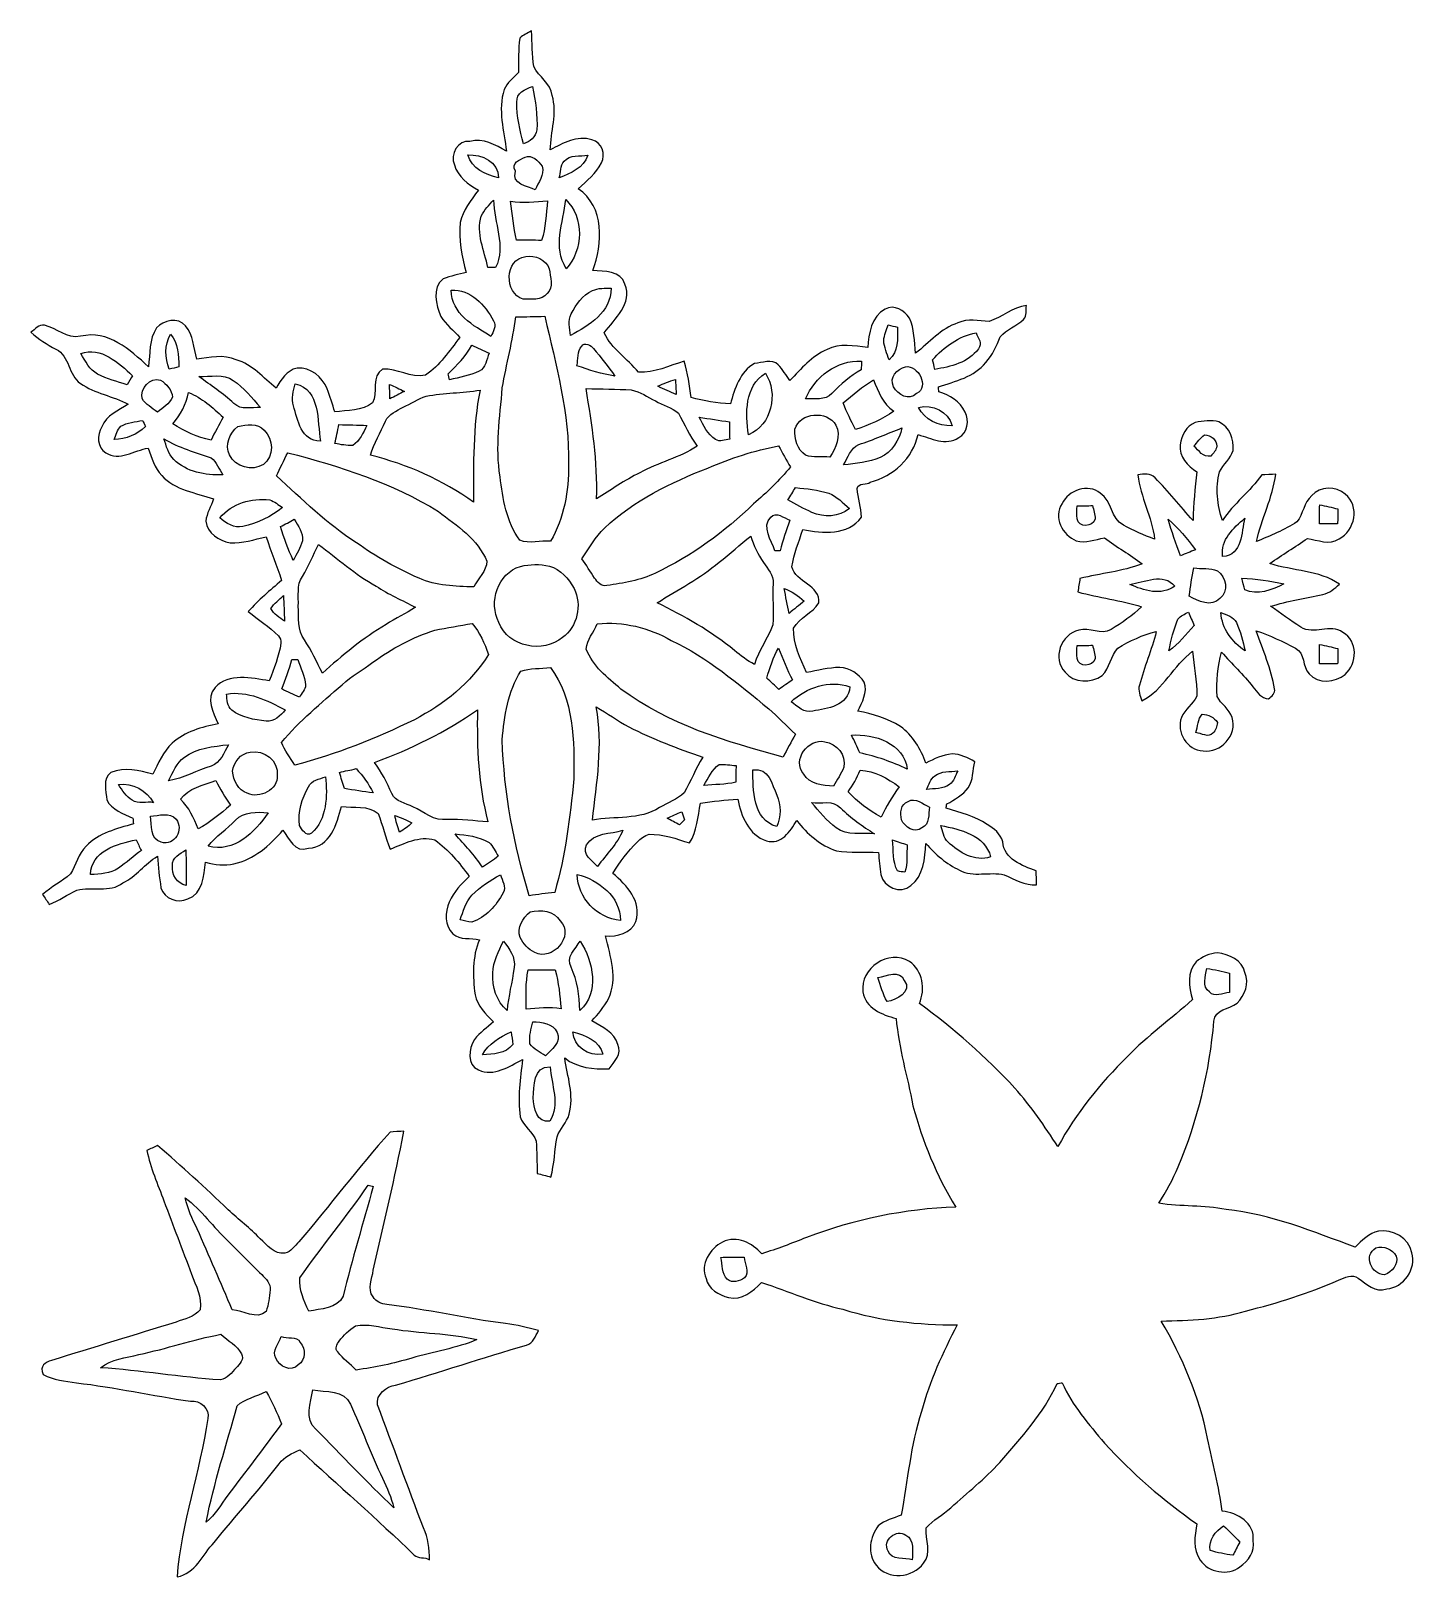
# Model space of a CAD drawing. Header units: centimetres. Extents: x -12.4 to 12.5, y -13.9 to 13.8.
import ezdxf

# ---------------------------------------------------------------- set-up
doc = ezdxf.new("R2010")
doc.units = ezdxf.units.CM
doc.header["$MEASUREMENT"] = 0
doc.layers.add('Camada 1', color=7, linetype='Continuous')

msp = doc.modelspace()

# ---------------------------------------------------------------- linework, layer by layer
at = {"layer": 'Camada 1', "color": 23}
for points, knots in [([(-3.62021, 13.71247), (-3.56129, 13.77033), (-3.48403, 13.79784), (-3.41312, 13.84018), (-3.41312, 13.84018), (-3.39372, 13.62851), (-3.40642, 13.41226), (-3.37009, 13.20235), (-3.37009, 13.20235), (-3.27907, 13.01679), (-3.07058, 12.90532), (-3.04059, 12.68483), (-3.04059, 12.68483), (-2.94534, 12.36027), (-3.06917, 12.03466), (-3.07446, 11.70905), (-3.07446, 11.70905), (-2.84515, 11.82546), (-2.59362, 11.97504), (-2.32798, 11.88967), (-2.32798, 11.88967), (-2.15336, 11.85227), (-2.07363, 11.62367), (-2.15865, 11.47445), (-2.15865, 11.47445), (-2.25249, 11.28571), (-2.42147, 11.15095), (-2.57387, 11.01125), (-2.57387, 11.01125), (-2.09867, 10.68846), (-2.13607, 10.02559), (-2.31105, 9.54264), (-2.31105, 9.54264), (-2.11314, 9.52853), (-1.80305, 9.54722), (-1.73602, 9.29993), (-1.73602, 9.29993), (-1.59314, 8.95068), (-1.92158, 8.68257), (-2.10644, 8.42645), (-2.10644, 8.42645), (-1.97767, 8.13505), (-1.68522, 7.96607), (-1.49507, 7.71913), (-1.49507, 7.71913), (-1.20509, 7.70749), (-0.94403, 7.83837), (-0.6731, 7.91774), (-0.6731, 7.91774), (-0.60748, 7.70537), (-0.57644, 7.48594), (-0.54963, 7.26581), (-0.54963, 7.26581), (-0.31926, 7.20443), (-0.0829, 7.17021), (0.15522, 7.15186), (0.15522, 7.15186), (0.23142, 7.42174), (0.32385, 7.73359), (0.58702, 7.87894), (0.58702, 7.87894), (0.7179, 7.88635), (0.9017, 7.96678), (1.01, 7.85495), (1.01, 7.85495), (1.0922, 7.76993), (1.15147, 7.66621), (1.22132, 7.57132), (1.22132, 7.57132), (1.41887, 7.78263), (1.61678, 8.00805), (1.88771, 8.128), (1.88771, 8.128), (2.11455, 8.24477), (2.37384, 8.1922), (2.61549, 8.16222), (2.61549, 8.16222), (2.63384, 8.41199), (2.68252, 8.7249), (2.93052, 8.85331), (2.93052, 8.85331), (3.08998, 8.94292), (3.27589, 8.82932), (3.36268, 8.69139), (3.36268, 8.69139), (3.45934, 8.49559), (3.44699, 8.27299), (3.47557, 8.06203), (3.47557, 8.06203), (3.72251, 8.25112), (3.92501, 8.51112), (4.23439, 8.60495), (4.23439, 8.60495), (4.41078, 8.69844), (4.60551, 8.63529), (4.79143, 8.63247), (4.79143, 8.63247), (5.02356, 8.70585), (5.21511, 8.88047), (5.46206, 8.92034), (5.46206, 8.92034), (5.45218, 8.83602), (5.47194, 8.73584), (5.41091, 8.66669), (5.41091, 8.66669), (5.28814, 8.54322), (5.10011, 8.4963), (4.99357, 8.35519), (4.99357, 8.35519), (4.92513, 8.19362), (4.85422, 8.02781), (4.73357, 7.89658), (4.73357, 7.89658), (4.5279, 7.63517), (4.185, 7.55791), (3.88302, 7.46054), (3.88302, 7.46054), (3.88514, 7.43091), (3.88761, 7.40128), (3.89008, 7.37164), (3.89008, 7.37164), (4.08023, 7.30709), (4.2739, 7.19772), (4.36069, 7.00722), (4.36069, 7.00722), (4.44041, 6.85694), (4.41113, 6.62975), (4.2478, 6.54826), (4.2478, 6.54826), (4.01285, 6.39692), (3.75356, 6.53486), (3.5179, 6.60259), (3.5179, 6.60259), (3.42724, 6.17749), (3.07516, 5.85258), (2.65889, 5.75204), (2.65889, 5.75204), (2.61655, 5.68854), (2.43381, 5.74675), (2.42887, 5.63668), (2.42887, 5.63668), (2.44016, 5.46312), (2.49626, 5.29555), (2.50225, 5.12092), (2.50225, 5.12092), (2.26766, 4.78896), (1.80622, 4.83094), (1.4538, 4.89973), (1.4538, 4.89973), (1.37971, 4.67995), (1.2894, 4.46158), (1.25554, 4.23086), (1.25554, 4.23086), (1.32292, 3.95287), (1.77059, 3.89819), (1.74237, 3.58316), (1.74237, 3.58316), (1.62489, 3.39937), (1.3903, 3.32422), (1.28658, 3.12843), (1.28658, 3.12843), (1.28129, 2.84868), (1.40511, 2.58516), (1.52012, 2.33539), (1.52012, 2.33539), (1.71767, 2.37243), (1.91382, 2.42429), (2.11596, 2.42711), (2.11596, 2.42711), (2.292, 2.41547), (2.45851, 2.3114), (2.55376, 2.16394), (2.55376, 2.16394), (2.61937, 1.97697), (2.5146, 1.80657), (2.43981, 1.6443), (2.43981, 1.6443), (2.70439, 1.58856), (2.97392, 1.51589), (3.20393, 1.36878), (3.20393, 1.36878), (3.42371, 1.20862), (3.56764, 0.96344), (3.65866, 0.71085), (3.65866, 0.71085), (3.80753, 0.78493), (3.95958, 0.86042), (4.12856, 0.87595), (4.12856, 0.87595), (4.27849, 0.87771), (4.40761, 0.80151), (4.53637, 0.7366), (4.53637, 0.7366), (4.49721, 0.58349), (4.50991, 0.40781), (4.41925, 0.27058), (4.41925, 0.27058), (4.32153, 0.13864), (4.17583, 0.05574), (4.03437, -0.02117), (4.03437, -0.02117), (4.03119, -0.04057), (4.02449, -0.07937), (4.02131, -0.09913), (4.02131, -0.09913), (4.27355, -0.17886), (4.5406, -0.2353), (4.76003, -0.39123), (4.76003, -0.39123), (4.88139, -0.45932), (4.9978, -0.55774), (5.03555, -0.69744), (5.03555, -0.69744), (5.0606, -1.01424), (5.38409, -1.12677), (5.63492, -1.22202), (5.63492, -1.22202), (5.63739, -1.28411), (5.64233, -1.40794), (5.6448, -1.47002), (5.6448, -1.47002), (5.43348, -1.48167), (5.25039, -1.37266), (5.06342, -1.29293), (5.06342, -1.29293), (4.80236, -1.22626), (4.5085, -1.34585), (4.26367, -1.20615), (4.26367, -1.20615), (4.02449, -1.10278), (3.83293, -0.92287), (3.65936, -0.73272), (3.65936, -0.73272), (3.63926, -0.99448), (3.62056, -1.31163), (3.38914, -1.48449), (3.38914, -1.48449), (3.20851, -1.64606), (2.89525, -1.51377), (2.85115, -1.28799), (2.85115, -1.28799), (2.83351, -1.15535), (2.8194, -1.02235), (2.80846, -0.88935), (2.80846, -0.88935), (2.55764, -0.88053), (2.30364, -0.89817), (2.05528, -0.86219), (2.05528, -0.86219), (1.76671, -0.76517), (1.52894, -0.55633), (1.34549, -0.31856), (1.34549, -0.31856), (1.23225, -0.50871), (1.06433, -0.76376), (0.80116, -0.68016), (0.80116, -0.68016), (0.48189, -0.58491), (0.34431, -0.23319), (0.28892, 0.06456), (0.28892, 0.06456), (0.06385, 0.05891), (-0.1584, 0.02117), (-0.38135, -0.00564), (-0.38135, -0.00564), (-0.43109, -0.248), (-0.44203, -0.50659), (-0.57856, -0.72072), (-0.57856, -0.72072), (-0.81386, -0.64417), (-1.05163, -0.55598), (-1.30351, -0.5655), (-1.30351, -0.5655), (-1.38959, -0.58208), (-1.45521, -0.6477), (-1.518, -0.70414), (-1.518, -0.70414), (-1.68522, -0.87242), (-1.83127, -1.06221), (-1.95192, -1.26647), (-1.95192, -1.26647), (-1.70145, -1.47602), (-1.4284, -1.76953), (-1.53882, -2.12866), (-1.53882, -2.12866), (-1.62666, -2.33856), (-1.87819, -2.40206), (-2.08597, -2.38866), (-2.08597, -2.38866), (-1.99954, -2.75308), (-1.85526, -3.15383), (-2.03306, -3.51437), (-2.03306, -3.51437), (-2.10361, -3.66501), (-2.22391, -3.7846), (-2.32727, -3.91266), (-2.32727, -3.91266), (-2.14524, -4.01849), (-1.92722, -4.11551), (-1.86408, -4.33529), (-1.86408, -4.33529), (-1.78188, -4.5018), (-1.93357, -4.64502), (-2.01965, -4.77202), (-2.01965, -4.77202), (-2.30293, -4.77696), (-2.58974, -4.75791), (-2.81693, -4.57553), (-2.81693, -4.57553), (-2.76719, -4.9082), (-2.64301, -5.24969), (-2.73791, -5.58624), (-2.73791, -5.58624), (-2.77954, -5.73581), (-2.89948, -5.84588), (-2.95381, -5.98981), (-2.95381, -5.98981), (-2.99896, -6.2297), (-3.00108, -6.47771), (-3.06387, -6.71477), (-3.06387, -6.71477), (-3.15136, -6.68302), (-3.22792, -6.66926), (-3.31294, -6.64527), (-3.31294, -6.64527), (-3.31152, -6.45301), (-3.31576, -6.26145), (-3.32528, -6.07025), (-3.32528, -6.07025), (-3.38667, -5.90303), (-3.55565, -5.7972), (-3.61632, -5.62892), (-3.61632, -5.62892), (-3.65901, -5.28708), (-3.61738, -4.94242), (-3.57046, -4.6034), (-3.57046, -4.6034), (-3.81176, -4.72511), (-4.08411, -4.91984), (-4.3628, -4.79037), (-4.3628, -4.79037), (-4.5787, -4.699), (-4.53743, -4.41219), (-4.43406, -4.24321), (-4.43406, -4.24321), (-4.3367, -4.12221), (-4.20864, -4.03013), (-4.09187, -3.92889), (-4.09187, -3.92889), (-4.23263, -3.79166), (-4.38785, -3.64384), (-4.42383, -3.44135), (-4.42383, -3.44135), (-4.46476, -3.11291), (-4.47816, -2.76437), (-4.34446, -2.45498), (-4.34446, -2.45498), (-4.49968, -2.41759), (-4.6923, -2.46697), (-4.82036, -2.35126), (-4.82036, -2.35126), (-4.97628, -2.20204), (-4.96041, -1.96391), (-4.88527, -1.77941), (-4.88527, -1.77941), (-4.81048, -1.59738), (-4.66937, -1.45591), (-4.52896, -1.32292), (-4.52896, -1.32292), (-4.70217, -1.07738), (-4.90008, -0.84102), (-5.14385, -0.66428), (-5.14385, -0.66428), (-5.42537, -0.58279), (-5.69172, -0.73519), (-5.94783, -0.83009), (-5.94783, -0.83009), (-6.03179, -0.6223), (-6.08048, -0.40252), (-6.15844, -0.19367), (-6.15844, -0.19367), (-6.33977, -0.0381), (-6.60224, -0.09454), (-6.82096, -0.06526), (-6.82096, -0.06526), (-6.89998, -0.37253), (-7.02134, -0.80469), (-7.41045, -0.81104), (-7.41045, -0.81104), (-7.65986, -0.90876), (-7.75229, -0.63888), (-7.86977, -0.49177), (-7.86977, -0.49177), (-8.10366, -0.76376), (-8.38447, -1.01706), (-8.74677, -1.09396), (-8.74677, -1.09396), (-8.9154, -1.137), (-9.09002, -1.10702), (-9.25512, -1.06645), (-9.25512, -1.06645), (-9.28899, -1.30034), (-9.30063, -1.63759), (-9.57404, -1.7205), (-9.57404, -1.7205), (-9.75325, -1.81681), (-9.99772, -1.71626), (-10.05522, -1.524), (-10.05522, -1.524), (-10.0845, -1.33632), (-10.10567, -1.14759), (-10.11872, -0.95779), (-10.11872, -0.95779), (-10.34239, -1.09608), (-10.49972, -1.31833), (-10.73644, -1.43792), (-10.73644, -1.43792), (-10.97633, -1.61749), (-11.29312, -1.49578), (-11.56335, -1.5688), (-11.56335, -1.5688), (-11.73127, -1.64606), (-11.88438, -1.7526), (-12.05653, -1.82104), (-12.05653, -1.82104), (-12.09604, -1.76177), (-12.13591, -1.70321), (-12.17683, -1.64536), (-12.17683, -1.64536), (-12.02408, -1.50283), (-11.82899, -1.4157), (-11.67659, -1.27423), (-11.67659, -1.27423), (-11.5764, -1.11337), (-11.53407, -0.91334), (-11.39366, -0.77787), (-11.39366, -0.77787), (-11.176, -0.53975), (-10.84262, -0.47096), (-10.54947, -0.37571), (-10.54947, -0.37571), (-10.55194, -0.34184), (-10.55476, -0.30797), (-10.55723, -0.27446), (-10.55723, -0.27446), (-10.72762, -0.19614), (-10.93435, -0.12594), (-11.02748, 0.05115), (-11.02748, 0.05115), (-11.03806, 0.21096), (-11.1058, 0.43004), (-10.95163, 0.54328), (-10.95163, 0.54328), (-10.70575, 0.64311), (-10.44469, 0.58244), (-10.20163, 0.51117), (-10.20163, 0.51117), (-10.10003, 0.7045), (-10.01677, 0.91757), (-9.85555, 1.07103), (-9.85555, 1.07103), (-9.62554, 1.27388), (-9.32286, 1.35855), (-9.02864, 1.41746), (-9.02864, 1.41746), (-9.11825, 1.6129), (-9.25689, 1.87713), (-9.08509, 2.06516), (-9.08509, 2.06516), (-8.84202, 2.33997), (-8.43068, 2.23273), (-8.11283, 2.18722), (-8.11283, 2.18722), (-8.02993, 2.407), (-7.93574, 2.62643), (-7.9054, 2.86138), (-7.9054, 2.86138), (-7.89517, 2.91006), (-7.91633, 2.95804), (-7.94985, 2.99226), (-7.94985, 2.99226), (-8.11036, 3.16018), (-8.31109, 3.28083), (-8.4896, 3.42794), (-8.4896, 3.42794), (-8.31109, 3.63573), (-8.09731, 3.80859), (-7.89093, 3.98745), (-7.89093, 3.98745), (-7.97842, 4.24956), (-8.08037, 4.50603), (-8.16892, 4.76779), (-8.16892, 4.76779), (-8.38129, 4.72334), (-8.59437, 4.64891), (-8.8145, 4.66407), (-8.8145, 4.66407), (-9.01241, 4.69653), (-9.22479, 4.8387), (-9.25265, 5.05037), (-9.25265, 5.05037), (-9.2329, 5.19077), (-9.15846, 5.31636), (-9.11049, 5.44795), (-9.11049, 5.44795), (-9.42587, 5.56084), (-9.80405, 5.6074), (-10.04182, 5.86916), (-10.04182, 5.86916), (-10.17094, 6.00392), (-10.22209, 6.18807), (-10.28312, 6.35882), (-10.28312, 6.35882), (-10.52795, 6.32601), (-10.80911, 6.11293), (-11.0423, 6.27697), (-11.0423, 6.27697), (-11.20175, 6.36729), (-11.20493, 6.59765), (-11.11709, 6.74052), (-11.11709, 6.74052), (-11.03665, 6.95254), (-10.81546, 7.03368), (-10.64013, 7.14692), (-10.64013, 7.14692), (-10.91635, 7.29297), (-11.23879, 7.33919), (-11.49773, 7.51875), (-11.49773, 7.51875), (-11.71963, 7.66727), (-11.68823, 8.01511), (-11.93694, 8.13364), (-11.93694, 8.13364), (-12.09745, 8.21831), (-12.25374, 8.31285), (-12.38497, 8.43985), (-12.38497, 8.43985), (-12.31053, 8.48783), (-12.24139, 8.58379), (-12.14226, 8.56262), (-12.14226, 8.56262), (-11.92071, 8.51112), (-11.73903, 8.31885), (-11.49526, 8.36471), (-11.49526, 8.36471), (-10.99996, 8.48642), (-10.61261, 8.11989), (-10.27853, 7.81967), (-10.27853, 7.81967), (-10.2496, 8.05356), (-10.26901, 8.30933), (-10.13636, 8.51535), (-10.13636, 8.51535), (-10.00936, 8.65223), (-9.74584, 8.71432), (-9.61602, 8.5531), (-9.61602, 8.5531), (-9.4749, 8.38764), (-9.46362, 8.1601), (-9.41387, 7.95655), (-9.41387, 7.95655), (-9.17963, 7.98618), (-8.93374, 8.04651), (-8.70726, 7.94279), (-8.70726, 7.94279), (-8.41375, 7.862), (-8.21584, 7.61859), (-7.99006, 7.43303), (-7.99006, 7.43303), (-7.90328, 7.5886), (-7.80309, 7.75194), (-7.61506, 7.79533), (-7.61506, 7.79533), (-7.37376, 7.81438), (-7.16209, 7.63658), (-7.0746, 7.42385), (-7.0746, 7.42385), (-7.02063, 7.28839), (-6.98218, 7.14657), (-6.93667, 7.00793), (-6.93667, 7.00793), (-6.7123, 7.04003), (-6.44948, 7.02874), (-6.2611, 7.17338), (-6.2611, 7.17338), (-6.15774, 7.34236), (-6.29426, 7.66692), (-6.08083, 7.77416), (-6.08083, 7.77416), (-5.82189, 7.79639), (-5.57671, 7.61118), (-5.31107, 7.67045), (-5.31107, 7.67045), (-5.05037, 7.84013), (-4.88809, 8.10895), (-4.69371, 8.34355), (-4.69371, 8.34355), (-4.80801, 8.46772), (-4.94383, 8.57497), (-5.03555, 8.71784), (-5.03555, 8.71784), (-5.12692, 8.92775), (-5.20241, 9.23149), (-4.99286, 9.39835), (-4.99286, 9.39835), (-4.85951, 9.44598), (-4.71981, 9.47561), (-4.58188, 9.50912), (-4.58188, 9.50912), (-4.66654, 9.79946), (-4.71593, 10.1025), (-4.68947, 10.40589), (-4.68947, 10.40589), (-4.6355, 10.62531), (-4.50109, 10.80911), (-4.36351, 10.98303), (-4.36351, 10.98303), (-4.54237, 11.09486), (-4.7371, 11.22292), (-4.79249, 11.44199), (-4.79249, 11.44199), (-4.87609, 11.62438), (-4.73569, 11.88861), (-4.51556, 11.86109), (-4.51556, 11.86109), (-4.28166, 11.92107), (-4.05624, 11.79865), (-3.85974, 11.68435), (-3.85974, 11.68435), (-3.90631, 12.04701), (-4.01743, 12.42977), (-3.90172, 12.78784), (-3.90172, 12.78784), (-3.84598, 12.91167), (-3.74015, 13.00162), (-3.64702, 13.09687), (-3.64702, 13.09687), (-3.63467, 13.30113), (-3.65584, 13.50998), (-3.62021, 13.71247), (-3.62021, 13.71247), (-3.62021, 13.71247), (-3.62021, 13.71247), (-3.62021, 13.71247)], [0, 0, 0, 0, 0.00617284, 0.00617284, 0.00617284, 0.00617284, 0.01234568, 0.01234568, 0.01234568, 0.01234568, 0.01851852, 0.01851852, 0.01851852, 0.01851852, 0.02469136, 0.02469136, 0.02469136, 0.02469136, 0.0308642, 0.0308642, 0.0308642, 0.0308642, 0.03703704, 0.03703704, 0.03703704, 0.03703704, 0.04320988, 0.04320988, 0.04320988, 0.04320988, 0.04938272, 0.04938272, 0.04938272, 0.04938272, 0.05555556, 0.05555556, 0.05555556, 0.05555556, 0.0617284, 0.0617284, 0.0617284, 0.0617284, 0.06790123, 0.06790123, 0.06790123, 0.06790123, 0.07407407, 0.07407407, 0.07407407, 0.07407407, 0.08024691, 0.08024691, 0.08024691, 0.08024691, 0.08641975, 0.08641975, 0.08641975, 0.08641975, 0.09259259, 0.09259259, 0.09259259, 0.09259259, 0.09876543, 0.09876543, 0.09876543, 0.09876543, 0.10493827, 0.10493827, 0.10493827, 0.10493827, 0.11111111, 0.11111111, 0.11111111, 0.11111111, 0.11728395, 0.11728395, 0.11728395, 0.11728395, 0.12345679, 0.12345679, 0.12345679, 0.12345679, 0.12962963, 0.12962963, 0.12962963, 0.12962963, 0.13580247, 0.13580247, 0.13580247, 0.13580247, 0.14197531, 0.14197531, 0.14197531, 0.14197531, 0.14814815, 0.14814815, 0.14814815, 0.14814815, 0.15432099, 0.15432099, 0.15432099, 0.15432099, 0.16049383, 0.16049383, 0.16049383, 0.16049383, 0.16666667, 0.16666667, 0.16666667, 0.16666667, 0.17283951, 0.17283951, 0.17283951, 0.17283951, 0.17901235, 0.17901235, 0.17901235, 0.17901235, 0.18518519, 0.18518519, 0.18518519, 0.18518519, 0.19135802, 0.19135802, 0.19135802, 0.19135802, 0.19753086, 0.19753086, 0.19753086, 0.19753086, 0.2037037, 0.2037037, 0.2037037, 0.2037037, 0.20987654, 0.20987654, 0.20987654, 0.20987654, 0.21604938, 0.21604938, 0.21604938, 0.21604938, 0.22222222, 0.22222222, 0.22222222, 0.22222222, 0.22839506, 0.22839506, 0.22839506, 0.22839506, 0.2345679, 0.2345679, 0.2345679, 0.2345679, 0.24074074, 0.24074074, 0.24074074, 0.24074074, 0.24691358, 0.24691358, 0.24691358, 0.24691358, 0.25308642, 0.25308642, 0.25308642, 0.25308642, 0.25925926, 0.25925926, 0.25925926, 0.25925926, 0.2654321, 0.2654321, 0.2654321, 0.2654321, 0.27160494, 0.27160494, 0.27160494, 0.27160494, 0.27777778, 0.27777778, 0.27777778, 0.27777778, 0.28395062, 0.28395062, 0.28395062, 0.28395062, 0.29012346, 0.29012346, 0.29012346, 0.29012346, 0.2962963, 0.2962963, 0.2962963, 0.2962963, 0.30246914, 0.30246914, 0.30246914, 0.30246914, 0.30864198, 0.30864198, 0.30864198, 0.30864198, 0.31481481, 0.31481481, 0.31481481, 0.31481481, 0.32098765, 0.32098765, 0.32098765, 0.32098765, 0.32716049, 0.32716049, 0.32716049, 0.32716049, 0.33333333, 0.33333333, 0.33333333, 0.33333333, 0.33950617, 0.33950617, 0.33950617, 0.33950617, 0.34567901, 0.34567901, 0.34567901, 0.34567901, 0.35185185, 0.35185185, 0.35185185, 0.35185185, 0.35802469, 0.35802469, 0.35802469, 0.35802469, 0.36419753, 0.36419753, 0.36419753, 0.36419753, 0.37037037, 0.37037037, 0.37037037, 0.37037037, 0.37654321, 0.37654321, 0.37654321, 0.37654321, 0.38271605, 0.38271605, 0.38271605, 0.38271605, 0.38888889, 0.38888889, 0.38888889, 0.38888889, 0.39506173, 0.39506173, 0.39506173, 0.39506173, 0.40123457, 0.40123457, 0.40123457, 0.40123457, 0.40740741, 0.40740741, 0.40740741, 0.40740741, 0.41358025, 0.41358025, 0.41358025, 0.41358025, 0.41975309, 0.41975309, 0.41975309, 0.41975309, 0.42592593, 0.42592593, 0.42592593, 0.42592593, 0.43209877, 0.43209877, 0.43209877, 0.43209877, 0.4382716, 0.4382716, 0.4382716, 0.4382716, 0.44444444, 0.44444444, 0.44444444, 0.44444444, 0.45061728, 0.45061728, 0.45061728, 0.45061728, 0.45679012, 0.45679012, 0.45679012, 0.45679012, 0.46296296, 0.46296296, 0.46296296, 0.46296296, 0.4691358, 0.4691358, 0.4691358, 0.4691358, 0.47530864, 0.47530864, 0.47530864, 0.47530864, 0.48148148, 0.48148148, 0.48148148, 0.48148148, 0.48765432, 0.48765432, 0.48765432, 0.48765432, 0.49382716, 0.49382716, 0.49382716, 0.49382716, 0.5, 0.5, 0.5, 0.5, 0.50617284, 0.50617284, 0.50617284, 0.50617284, 0.51234568, 0.51234568, 0.51234568, 0.51234568, 0.51851852, 0.51851852, 0.51851852, 0.51851852, 0.52469136, 0.52469136, 0.52469136, 0.52469136, 0.5308642, 0.5308642, 0.5308642, 0.5308642, 0.53703704, 0.53703704, 0.53703704, 0.53703704, 0.54320988, 0.54320988, 0.54320988, 0.54320988, 0.54938272, 0.54938272, 0.54938272, 0.54938272, 0.55555556, 0.55555556, 0.55555556, 0.55555556, 0.5617284, 0.5617284, 0.5617284, 0.5617284, 0.56790123, 0.56790123, 0.56790123, 0.56790123, 0.57407407, 0.57407407, 0.57407407, 0.57407407, 0.58024691, 0.58024691, 0.58024691, 0.58024691, 0.58641975, 0.58641975, 0.58641975, 0.58641975, 0.59259259, 0.59259259, 0.59259259, 0.59259259, 0.59876543, 0.59876543, 0.59876543, 0.59876543, 0.60493827, 0.60493827, 0.60493827, 0.60493827, 0.61111111, 0.61111111, 0.61111111, 0.61111111, 0.61728395, 0.61728395, 0.61728395, 0.61728395, 0.62345679, 0.62345679, 0.62345679, 0.62345679, 0.62962963, 0.62962963, 0.62962963, 0.62962963, 0.63580247, 0.63580247, 0.63580247, 0.63580247, 0.64197531, 0.64197531, 0.64197531, 0.64197531, 0.64814815, 0.64814815, 0.64814815, 0.64814815, 0.65432099, 0.65432099, 0.65432099, 0.65432099, 0.66049383, 0.66049383, 0.66049383, 0.66049383, 0.66666667, 0.66666667, 0.66666667, 0.66666667, 0.67283951, 0.67283951, 0.67283951, 0.67283951, 0.67901235, 0.67901235, 0.67901235, 0.67901235, 0.68518519, 0.68518519, 0.68518519, 0.68518519, 0.69135802, 0.69135802, 0.69135802, 0.69135802, 0.69753086, 0.69753086, 0.69753086, 0.69753086, 0.7037037, 0.7037037, 0.7037037, 0.7037037, 0.70987654, 0.70987654, 0.70987654, 0.70987654, 0.71604938, 0.71604938, 0.71604938, 0.71604938, 0.72222222, 0.72222222, 0.72222222, 0.72222222, 0.72839506, 0.72839506, 0.72839506, 0.72839506, 0.7345679, 0.7345679, 0.7345679, 0.7345679, 0.74074074, 0.74074074, 0.74074074, 0.74074074, 0.74691358, 0.74691358, 0.74691358, 0.74691358, 0.75308642, 0.75308642, 0.75308642, 0.75308642, 0.75925926, 0.75925926, 0.75925926, 0.75925926, 0.7654321, 0.7654321, 0.7654321, 0.7654321, 0.77160494, 0.77160494, 0.77160494, 0.77160494, 0.77777778, 0.77777778, 0.77777778, 0.77777778, 0.78395062, 0.78395062, 0.78395062, 0.78395062, 0.79012346, 0.79012346, 0.79012346, 0.79012346, 0.7962963, 0.7962963, 0.7962963, 0.7962963, 0.80246914, 0.80246914, 0.80246914, 0.80246914, 0.80864198, 0.80864198, 0.80864198, 0.80864198, 0.81481481, 0.81481481, 0.81481481, 0.81481481, 0.82098765, 0.82098765, 0.82098765, 0.82098765, 0.82716049, 0.82716049, 0.82716049, 0.82716049, 0.83333333, 0.83333333, 0.83333333, 0.83333333, 0.83950617, 0.83950617, 0.83950617, 0.83950617, 0.84567901, 0.84567901, 0.84567901, 0.84567901, 0.85185185, 0.85185185, 0.85185185, 0.85185185, 0.85802469, 0.85802469, 0.85802469, 0.85802469, 0.86419753, 0.86419753, 0.86419753, 0.86419753, 0.87037037, 0.87037037, 0.87037037, 0.87037037, 0.87654321, 0.87654321, 0.87654321, 0.87654321, 0.88271605, 0.88271605, 0.88271605, 0.88271605, 0.88888889, 0.88888889, 0.88888889, 0.88888889, 0.89506173, 0.89506173, 0.89506173, 0.89506173, 0.90123457, 0.90123457, 0.90123457, 0.90123457, 0.90740741, 0.90740741, 0.90740741, 0.90740741, 0.91358025, 0.91358025, 0.91358025, 0.91358025, 0.91975309, 0.91975309, 0.91975309, 0.91975309, 0.92592593, 0.92592593, 0.92592593, 0.92592593, 0.93209877, 0.93209877, 0.93209877, 0.93209877, 0.9382716, 0.9382716, 0.9382716, 0.9382716, 0.94444444, 0.94444444, 0.94444444, 0.94444444, 0.95061728, 0.95061728, 0.95061728, 0.95061728, 0.95679012, 0.95679012, 0.95679012, 0.95679012, 0.96296296, 0.96296296, 0.96296296, 0.96296296, 0.9691358, 0.9691358, 0.9691358, 0.9691358, 0.97530864, 0.97530864, 0.97530864, 0.97530864, 0.98148148, 0.98148148, 0.98148148, 0.98148148, 0.98765432, 0.98765432, 0.98765432, 0.98765432, 1, 1, 1, 1]), ([(-3.67453, 12.56206), (-3.68512, 12.30912), (-3.61562, 12.05971), (-3.55388, 11.81559), (-3.55388, 11.81559), (-3.44523, 11.8551), (-3.32811, 11.94082), (-3.31646, 12.06535), (-3.31646, 12.06535), (-3.29882, 12.32641), (-3.34116, 12.58746), (-3.39549, 12.84182), (-3.39549, 12.84182), (-3.52884, 12.8023), (-3.68547, 12.73422), (-3.67453, 12.56206), (-3.67453, 12.56206), (-3.67453, 12.56206), (-3.67453, 12.56206), (-3.67453, 12.56206)], [0, 0, 0, 0, 0.16666667, 0.16666667, 0.16666667, 0.16666667, 0.33333333, 0.33333333, 0.33333333, 0.33333333, 0.5, 0.5, 0.5, 0.5, 0.66666667, 0.66666667, 0.66666667, 0.66666667, 1, 1, 1, 1]), ([(-4.55154, 11.61768), (-4.48169, 11.36544), (-4.2358, 11.26384), (-4.00438, 11.20422), (-4.00438, 11.20422), (-3.99732, 11.4995), (-4.30424, 11.62932), (-4.55154, 11.61768), (-4.55154, 11.61768), (-4.55154, 11.61768), (-4.55154, 11.61768), (-4.55154, 11.61768)], [0, 0, 0, 0, 0.25, 0.25, 0.25, 0.25, 0.5, 0.5, 0.5, 0.5, 1, 1, 1, 1]), ([(-3.52778, 11.57464), (-3.62373, 11.52595), (-3.78319, 11.48539), (-3.69993, 11.32381), (-3.69993, 11.32381), (-3.77825, 11.09027), (-3.47768, 11.05747), (-3.34539, 10.99185), (-3.34539, 10.99185), (-3.29071, 11.12767), (-3.17041, 11.25361), (-3.22262, 11.41377), (-3.22262, 11.41377), (-3.28648, 11.50867), (-3.40113, 11.63179), (-3.52778, 11.57464), (-3.52778, 11.57464), (-3.52778, 11.57464), (-3.52778, 11.57464), (-3.52778, 11.57464)], [0, 0, 0, 0, 0.16666667, 0.16666667, 0.16666667, 0.16666667, 0.33333333, 0.33333333, 0.33333333, 0.33333333, 0.5, 0.5, 0.5, 0.5, 0.66666667, 0.66666667, 0.66666667, 0.66666667, 1, 1, 1, 1]), ([(-2.82716, 11.50479), (-2.90371, 11.42718), (-2.88078, 11.297), (-2.9143, 11.20528), (-2.9143, 11.20528), (-2.71004, 11.29065), (-2.47544, 11.38167), (-2.39924, 11.61203), (-2.39924, 11.61203), (-2.54212, 11.5891), (-2.72415, 11.62897), (-2.82716, 11.50479), (-2.82716, 11.50479), (-2.82716, 11.50479), (-2.82716, 11.50479), (-2.82716, 11.50479)], [0, 0, 0, 0, 0.2, 0.2, 0.2, 0.2, 0.4, 0.4, 0.4, 0.4, 0.6, 0.6, 0.6, 0.6, 1, 1, 1, 1]), ([(-4.3113, 10.52054), (-4.40761, 10.21644), (-4.25732, 9.894), (-4.19347, 9.59697), (-4.19347, 9.59697), (-4.14796, 9.59697), (-4.10175, 9.59697), (-4.05589, 9.59661), (-4.05589, 9.59661), (-3.85974, 9.98396), (-4.09257, 10.40447), (-4.09187, 10.80805), (-4.09187, 10.80805), (-4.17266, 10.71845), (-4.25838, 10.6306), (-4.3113, 10.52054), (-4.3113, 10.52054), (-4.3113, 10.52054), (-4.3113, 10.52054), (-4.3113, 10.52054)], [0, 0, 0, 0, 0.16666667, 0.16666667, 0.16666667, 0.16666667, 0.33333333, 0.33333333, 0.33333333, 0.33333333, 0.5, 0.5, 0.5, 0.5, 0.66666667, 0.66666667, 0.66666667, 0.66666667, 1, 1, 1, 1]), ([(-3.78601, 10.78689), (-3.76026, 10.55264), (-3.73345, 10.31769), (-3.67841, 10.08803), (-3.67841, 10.08803), (-3.52954, 10.08768), (-3.38032, 10.08662), (-3.23074, 10.08521), (-3.23074, 10.08521), (-3.15524, 10.31346), (-3.14819, 10.55652), (-3.12314, 10.79394), (-3.12314, 10.79394), (-3.34363, 10.77348), (-3.56517, 10.75408), (-3.78601, 10.78689), (-3.78601, 10.78689), (-3.78601, 10.78689), (-3.78601, 10.78689), (-3.78601, 10.78689)], [0, 0, 0, 0, 0.16666667, 0.16666667, 0.16666667, 0.16666667, 0.33333333, 0.33333333, 0.33333333, 0.33333333, 0.5, 0.5, 0.5, 0.5, 0.66666667, 0.66666667, 0.66666667, 0.66666667, 1, 1, 1, 1]), ([(-2.79894, 10.81652), (-2.84057, 10.40518), (-3.03424, 9.96209), (-2.7873, 9.57721), (-2.7873, 9.57721), (-2.48356, 9.90706), (-2.46521, 10.50149), (-2.79894, 10.81652), (-2.79894, 10.81652), (-2.79894, 10.81652), (-2.79894, 10.81652), (-2.79894, 10.81652)], [0, 0, 0, 0, 0.25, 0.25, 0.25, 0.25, 0.5, 0.5, 0.5, 0.5, 1, 1, 1, 1]), ([(-3.51578, 9.79558), (-3.89749, 9.75254), (-3.90419, 9.13412), (-3.56094, 9.03111), (-3.56094, 9.03111), (-3.41912, 9.03287), (-3.23215, 9.00042), (-3.13372, 9.13165), (-3.13372, 9.13165), (-3.00919, 9.24207), (-3.07728, 9.43363), (-3.0921, 9.57368), (-3.0921, 9.57368), (-3.15277, 9.74125), (-3.34857, 9.82204), (-3.51578, 9.79558), (-3.51578, 9.79558), (-3.51578, 9.79558), (-3.51578, 9.79558), (-3.51578, 9.79558)], [0, 0, 0, 0, 0.16666667, 0.16666667, 0.16666667, 0.16666667, 0.33333333, 0.33333333, 0.33333333, 0.33333333, 0.5, 0.5, 0.5, 0.5, 0.66666667, 0.66666667, 0.66666667, 0.66666667, 1, 1, 1, 1]), ([(-4.85105, 9.19021), (-4.84611, 8.76723), (-4.45311, 8.55521), (-4.1402, 8.36436), (-4.1402, 8.36436), (-4.09857, 8.44867), (-4.0326, 8.54886), (-4.09293, 8.64129), (-4.09293, 8.64129), (-4.2418, 8.92422), (-4.50144, 9.21526), (-4.85105, 9.19021), (-4.85105, 9.19021), (-4.85105, 9.19021), (-4.85105, 9.19021), (-4.85105, 9.19021)], [0, 0, 0, 0, 0.2, 0.2, 0.2, 0.2, 0.4, 0.4, 0.4, 0.4, 0.6, 0.6, 0.6, 0.6, 1, 1, 1, 1]), ([(-2.31846, 9.18598), (-2.49802, 9.10519), (-2.61126, 8.9348), (-2.70016, 8.76688), (-2.70016, 8.76688), (-2.76931, 8.64835), (-2.72062, 8.50829), (-2.7118, 8.37953), (-2.7118, 8.37953), (-2.37949, 8.55909), (-1.98508, 8.79792), (-1.98296, 9.22831), (-1.98296, 9.22831), (-2.0955, 9.2269), (-2.21333, 9.23255), (-2.31846, 9.18598), (-2.31846, 9.18598), (-2.31846, 9.18598), (-2.31846, 9.18598), (-2.31846, 9.18598)], [0, 0, 0, 0, 0.16666667, 0.16666667, 0.16666667, 0.16666667, 0.33333333, 0.33333333, 0.33333333, 0.33333333, 0.5, 0.5, 0.5, 0.5, 0.66666667, 0.66666667, 0.66666667, 0.66666667, 1, 1, 1, 1]), ([(-3.69182, 8.7122), (-3.74932, 8.28393), (-3.85974, 7.86589), (-3.93524, 7.44114), (-3.93524, 7.44114), (-3.97686, 6.91197), (-4.06118, 6.37752), (-3.97581, 5.848), (-3.97581, 5.848), (-3.92747, 5.45571), (-3.86362, 5.03273), (-3.61844, 4.70923), (-3.61844, 4.70923), (-3.45228, 4.63338), (-3.2452, 4.71382), (-3.06846, 4.68947), (-3.06846, 4.68947), (-2.82928, 5.10646), (-2.74144, 5.59047), (-2.74779, 6.06742), (-2.74779, 6.06742), (-2.72944, 6.97265), (-2.96827, 7.85107), (-3.17535, 8.72349), (-3.17535, 8.72349), (-3.34751, 8.72067), (-3.52002, 8.71573), (-3.69182, 8.7122), (-3.69182, 8.7122), (-3.69182, 8.7122), (-3.69182, 8.7122), (-3.69182, 8.7122)], [0, 0, 0, 0, 0.11111111, 0.11111111, 0.11111111, 0.11111111, 0.22222222, 0.22222222, 0.22222222, 0.22222222, 0.33333333, 0.33333333, 0.33333333, 0.33333333, 0.44444444, 0.44444444, 0.44444444, 0.44444444, 0.55555556, 0.55555556, 0.55555556, 0.55555556, 0.66666667, 0.66666667, 0.66666667, 0.66666667, 0.77777778, 0.77777778, 0.77777778, 0.77777778, 1, 1, 1, 1]), ([(-9.90529, 7.77769), (-9.8485, 7.79039), (-9.7917, 7.80274), (-9.73525, 7.81509), (-9.73525, 7.81509), (-9.7409, 8.0197), (-9.73914, 8.24054), (-9.88448, 8.40105), (-9.88448, 8.40105), (-9.99031, 8.20702), (-9.98573, 7.98019), (-9.90529, 7.77769), (-9.90529, 7.77769), (-9.90529, 7.77769), (-9.90529, 7.77769), (-9.90529, 7.77769)], [0, 0, 0, 0, 0.2, 0.2, 0.2, 0.2, 0.4, 0.4, 0.4, 0.4, 0.6, 0.6, 0.6, 0.6, 1, 1, 1, 1]), ([(2.98521, 8.57179), (2.95275, 8.47937), (2.91147, 8.388), (2.9023, 8.28957), (2.9023, 8.28957), (2.9083, 8.16857), (2.96263, 8.05533), (3.00002, 7.94103), (3.00002, 7.94103), (3.17112, 8.08849), (3.14995, 8.32167), (3.15136, 8.52699), (3.15136, 8.52699), (3.09562, 8.54181), (3.04024, 8.55662), (2.98521, 8.57179), (2.98521, 8.57179), (2.98521, 8.57179), (2.98521, 8.57179), (2.98521, 8.57179)], [0, 0, 0, 0, 0.16666667, 0.16666667, 0.16666667, 0.16666667, 0.33333333, 0.33333333, 0.33333333, 0.33333333, 0.5, 0.5, 0.5, 0.5, 0.66666667, 0.66666667, 0.66666667, 0.66666667, 1, 1, 1, 1]), ([(3.77825, 7.94138), (3.79271, 7.88529), (3.80682, 7.8292), (3.82094, 7.7724), (3.82094, 7.7724), (4.10351, 7.81614), (4.42313, 7.89517), (4.59952, 8.13823), (4.59952, 8.13823), (4.68207, 8.22995), (4.59599, 8.3372), (4.55824, 8.42715), (4.55824, 8.42715), (4.24568, 8.36612), (3.98286, 8.17809), (3.77825, 7.94138), (3.77825, 7.94138), (3.77825, 7.94138), (3.77825, 7.94138), (3.77825, 7.94138)], [0, 0, 0, 0, 0.16666667, 0.16666667, 0.16666667, 0.16666667, 0.33333333, 0.33333333, 0.33333333, 0.33333333, 0.5, 0.5, 0.5, 0.5, 0.66666667, 0.66666667, 0.66666667, 0.66666667, 1, 1, 1, 1]), ([(-11.4942, 8.05392), (-11.40707, 7.92268), (-11.33545, 7.76464), (-11.18976, 7.68703), (-11.18976, 7.68703), (-11.02466, 7.59848), (-10.84121, 7.55191), (-10.66271, 7.49759), (-10.66271, 7.49759), (-10.63025, 7.55085), (-10.5978, 7.60412), (-10.56569, 7.65775), (-10.56569, 7.65775), (-10.81123, 7.8874), (-11.12837, 8.18832), (-11.4942, 8.05392), (-11.4942, 8.05392), (-11.4942, 8.05392), (-11.4942, 8.05392), (-11.4942, 8.05392)], [0, 0, 0, 0, 0.16666667, 0.16666667, 0.16666667, 0.16666667, 0.33333333, 0.33333333, 0.33333333, 0.33333333, 0.5, 0.5, 0.5, 0.5, 0.66666667, 0.66666667, 0.66666667, 0.66666667, 1, 1, 1, 1]), ([(-4.48345, 8.20879), (-4.58117, 8.00312), (-4.74945, 7.84789), (-4.90784, 7.68985), (-4.90784, 7.68985), (-4.90114, 7.66339), (-4.88774, 7.60977), (-4.88103, 7.58331), (-4.88103, 7.58331), (-4.70253, 7.62776), (-4.51732, 7.6581), (-4.35081, 7.73959), (-4.35081, 7.73959), (-4.22416, 7.7918), (-4.22063, 7.95761), (-4.1716, 8.06238), (-4.1716, 8.06238), (-4.27567, 8.11142), (-4.38009, 8.15975), (-4.48345, 8.20879), (-4.48345, 8.20879), (-4.48345, 8.20879), (-4.48345, 8.20879), (-4.48345, 8.20879)], [0, 0, 0, 0, 0.14285714, 0.14285714, 0.14285714, 0.14285714, 0.28571429, 0.28571429, 0.28571429, 0.28571429, 0.42857143, 0.42857143, 0.42857143, 0.42857143, 0.57142857, 0.57142857, 0.57142857, 0.57142857, 0.71428571, 0.71428571, 0.71428571, 0.71428571, 1, 1, 1, 1]), ([(-2.51072, 8.19079), (-2.5968, 8.09625), (-2.56963, 7.95161), (-2.5975, 7.83837), (-2.5975, 7.83837), (-2.37561, 7.76076), (-2.15018, 7.68738), (-1.91699, 7.65034), (-1.91699, 7.65034), (-2.03482, 7.82249), (-2.16606, 7.98548), (-2.29941, 8.14529), (-2.29941, 8.14529), (-2.34103, 8.20138), (-2.46556, 8.26911), (-2.51072, 8.19079), (-2.51072, 8.19079), (-2.51072, 8.19079), (-2.51072, 8.19079), (-2.51072, 8.19079)], [0, 0, 0, 0, 0.16666667, 0.16666667, 0.16666667, 0.16666667, 0.33333333, 0.33333333, 0.33333333, 0.33333333, 0.5, 0.5, 0.5, 0.5, 0.66666667, 0.66666667, 0.66666667, 0.66666667, 1, 1, 1, 1]), ([(1.50283, 7.24394), (1.66194, 7.25205), (1.85102, 7.20972), (1.97309, 7.33848), (1.97309, 7.33848), (2.13184, 7.50147), (2.30046, 7.65563), (2.50084, 7.76675), (2.50084, 7.76675), (2.5019, 7.81685), (2.50296, 7.86694), (2.50472, 7.91704), (2.50472, 7.91704), (2.06022, 7.94455), (1.66723, 7.63834), (1.50283, 7.24394), (1.50283, 7.24394), (1.50283, 7.24394), (1.50283, 7.24394), (1.50283, 7.24394)], [0, 0, 0, 0, 0.16666667, 0.16666667, 0.16666667, 0.16666667, 0.33333333, 0.33333333, 0.33333333, 0.33333333, 0.5, 0.5, 0.5, 0.5, 0.66666667, 0.66666667, 0.66666667, 0.66666667, 1, 1, 1, 1]), ([(3.29318, 7.81967), (3.14642, 7.77346), (2.99014, 7.63482), (3.08081, 7.45878), (3.08081, 7.45878), (3.15454, 7.31837), (3.35456, 7.20055), (3.49144, 7.33742), (3.49144, 7.33742), (3.72639, 7.46442), (3.52037, 7.85424), (3.29318, 7.81967), (3.29318, 7.81967), (3.29318, 7.81967), (3.29318, 7.81967), (3.29318, 7.81967)], [0, 0, 0, 0, 0.2, 0.2, 0.2, 0.2, 0.4, 0.4, 0.4, 0.4, 0.6, 0.6, 0.6, 0.6, 1, 1, 1, 1]), ([(-10.3946, 7.24711), (-10.32686, 7.1434), (-10.21644, 7.0806), (-10.11943, 7.00722), (-10.11943, 7.00722), (-10.01818, 7.08131), (-9.89965, 7.15045), (-9.85026, 7.27287), (-9.85026, 7.27287), (-9.85555, 7.40375), (-9.95892, 7.50993), (-10.06122, 7.58014), (-10.06122, 7.58014), (-10.25278, 7.63517), (-10.43446, 7.4295), (-10.3946, 7.24711), (-10.3946, 7.24711), (-10.3946, 7.24711), (-10.3946, 7.24711), (-10.3946, 7.24711)], [0, 0, 0, 0, 0.16666667, 0.16666667, 0.16666667, 0.16666667, 0.33333333, 0.33333333, 0.33333333, 0.33333333, 0.5, 0.5, 0.5, 0.5, 0.66666667, 0.66666667, 0.66666667, 0.66666667, 1, 1, 1, 1]), ([(-9.37436, 7.64505), (-9.16375, 7.48559), (-8.94115, 7.34236), (-8.74712, 7.16174), (-8.74712, 7.16174), (-8.62259, 7.03368), (-8.4261, 7.09471), (-8.27299, 7.08977), (-8.27299, 7.08977), (-8.42151, 7.26299), (-8.56897, 7.44326), (-8.75735, 7.57484), (-8.75735, 7.57484), (-8.93727, 7.70325), (-9.17152, 7.63587), (-9.37436, 7.64505), (-9.37436, 7.64505), (-9.37436, 7.64505), (-9.37436, 7.64505), (-9.37436, 7.64505)], [0, 0, 0, 0, 0.16666667, 0.16666667, 0.16666667, 0.16666667, 0.33333333, 0.33333333, 0.33333333, 0.33333333, 0.5, 0.5, 0.5, 0.5, 0.66666667, 0.66666667, 0.66666667, 0.66666667, 1, 1, 1, 1]), ([(-7.64575, 7.51522), (-7.67821, 7.38611), (-7.72654, 7.24958), (-7.67927, 7.11764), (-7.67927, 7.11764), (-7.60342, 6.86364), (-7.54345, 6.48159), (-7.19702, 6.48758), (-7.19702, 6.48758), (-7.25523, 6.84565), (-7.19173, 7.40339), (-7.64575, 7.51522), (-7.64575, 7.51522), (-7.64575, 7.51522), (-7.64575, 7.51522), (-7.64575, 7.51522)], [0, 0, 0, 0, 0.2, 0.2, 0.2, 0.2, 0.4, 0.4, 0.4, 0.4, 0.6, 0.6, 0.6, 0.6, 1, 1, 1, 1]), ([(-5.95524, 7.50182), (-5.95454, 7.43691), (-5.95312, 7.30779), (-5.95242, 7.24288), (-5.95242, 7.24288), (-5.86352, 7.28627), (-5.77638, 7.33284), (-5.68854, 7.37799), (-5.68854, 7.37799), (-5.77674, 7.42068), (-5.86528, 7.46231), (-5.95524, 7.50182), (-5.95524, 7.50182), (-5.95524, 7.50182), (-5.95524, 7.50182), (-5.95524, 7.50182)], [0, 0, 0, 0, 0.2, 0.2, 0.2, 0.2, 0.4, 0.4, 0.4, 0.4, 0.6, 0.6, 0.6, 0.6, 1, 1, 1, 1]), ([(-1.14547, 7.46795), (-1.03681, 7.41609), (-0.9271, 7.36565), (-0.81527, 7.31979), (-0.81527, 7.31979), (-0.81986, 7.38787), (-0.82867, 7.52404), (-0.83291, 7.59213), (-0.83291, 7.59213), (-0.94086, 7.55862), (-1.04528, 7.5184), (-1.14547, 7.46795), (-1.14547, 7.46795), (-1.14547, 7.46795), (-1.14547, 7.46795), (-1.14547, 7.46795)], [0, 0, 0, 0, 0.2, 0.2, 0.2, 0.2, 0.4, 0.4, 0.4, 0.4, 0.6, 0.6, 0.6, 0.6, 1, 1, 1, 1]), ([(0.48084, 6.60118), (0.89641, 6.76804), (1.01847, 7.34236), (0.7814, 7.70184), (0.7814, 7.70184), (0.41522, 7.47395), (0.41628, 6.979), (0.48084, 6.60118), (0.48084, 6.60118), (0.48084, 6.60118), (0.48084, 6.60118), (0.48084, 6.60118)], [0, 0, 0, 0, 0.25, 0.25, 0.25, 0.25, 0.5, 0.5, 0.5, 0.5, 1, 1, 1, 1]), ([(2.17699, 7.17162), (2.23943, 7.00722), (2.3174, 6.84918), (2.39995, 6.69361), (2.39995, 6.69361), (2.64054, 6.77616), (2.87902, 6.86788), (3.08292, 7.02451), (3.08292, 7.02451), (2.88819, 7.15645), (2.80141, 7.37376), (2.71851, 7.58366), (2.71851, 7.58366), (2.52483, 7.46407), (2.34738, 7.32155), (2.17699, 7.17162), (2.17699, 7.17162), (2.17699, 7.17162), (2.17699, 7.17162), (2.17699, 7.17162)], [0, 0, 0, 0, 0.16666667, 0.16666667, 0.16666667, 0.16666667, 0.33333333, 0.33333333, 0.33333333, 0.33333333, 0.5, 0.5, 0.5, 0.5, 0.66666667, 0.66666667, 0.66666667, 0.66666667, 1, 1, 1, 1]), ([(-9.56063, 7.35753), (-9.60261, 7.14587), (-9.70245, 6.95678), (-9.84285, 6.79415), (-9.84285, 6.79415), (-9.6273, 6.66891), (-9.40505, 6.54473), (-9.15529, 6.50522), (-9.15529, 6.50522), (-9.08967, 6.64457), (-9.01206, 6.77792), (-8.93904, 6.91339), (-8.93904, 6.91339), (-9.12495, 7.08872), (-9.32074, 7.26017), (-9.56063, 7.35753), (-9.56063, 7.35753), (-9.56063, 7.35753), (-9.56063, 7.35753), (-9.56063, 7.35753)], [0, 0, 0, 0, 0.16666667, 0.16666667, 0.16666667, 0.16666667, 0.33333333, 0.33333333, 0.33333333, 0.33333333, 0.5, 0.5, 0.5, 0.5, 0.66666667, 0.66666667, 0.66666667, 0.66666667, 1, 1, 1, 1]), ([(-5.29837, 7.29227), (-5.44407, 7.24147), (-5.57495, 7.15821), (-5.71324, 7.09154), (-5.71324, 7.09154), (-5.83036, 7.02733), (-5.97076, 6.97371), (-6.02791, 6.84283), (-6.02791, 6.84283), (-6.1274, 6.64422), (-6.229, 6.4456), (-6.29991, 6.23464), (-6.29991, 6.23464), (-5.64092, 6.06672), (-5.00309, 5.78802), (-4.44923, 5.39009), (-4.44923, 5.39009), (-4.4517, 6.06213), (-4.46581, 6.73911), (-4.33387, 7.40128), (-4.33387, 7.40128), (-4.65349, 7.34836), (-4.97981, 7.35012), (-5.29837, 7.29227), (-5.29837, 7.29227), (-5.29837, 7.29227), (-5.29837, 7.29227), (-5.29837, 7.29227)], [0, 0, 0, 0, 0.125, 0.125, 0.125, 0.125, 0.25, 0.25, 0.25, 0.25, 0.375, 0.375, 0.375, 0.375, 0.5, 0.5, 0.5, 0.5, 0.625, 0.625, 0.625, 0.625, 0.75, 0.75, 0.75, 0.75, 1, 1, 1, 1]), ([(-2.43276, 7.42668), (-2.32763, 6.77333), (-2.22003, 6.11858), (-2.24649, 5.45324), (-2.24649, 5.45324), (-1.98543, 5.60529), (-1.74096, 5.78661), (-1.46861, 5.91855), (-1.46861, 5.91855), (-1.13559, 6.09917), (-0.75988, 6.19054), (-0.43921, 6.3941), (-0.43921, 6.3941), (-0.57785, 6.57754), (-0.6671, 6.78956), (-0.77823, 6.98888), (-0.77823, 6.98888), (-0.89711, 7.09154), (-1.05622, 7.12893), (-1.19062, 7.2069), (-1.19062, 7.2069), (-1.33315, 7.27392), (-1.46262, 7.3794), (-1.62207, 7.40234), (-1.62207, 7.40234), (-1.8923, 7.42068), (-2.16288, 7.41962), (-2.43276, 7.42668), (-2.43276, 7.42668), (-2.43276, 7.42668), (-2.43276, 7.42668), (-2.43276, 7.42668)], [0, 0, 0, 0, 0.11111111, 0.11111111, 0.11111111, 0.11111111, 0.22222222, 0.22222222, 0.22222222, 0.22222222, 0.33333333, 0.33333333, 0.33333333, 0.33333333, 0.44444444, 0.44444444, 0.44444444, 0.44444444, 0.55555556, 0.55555556, 0.55555556, 0.55555556, 0.66666667, 0.66666667, 0.66666667, 0.66666667, 0.77777778, 0.77777778, 0.77777778, 0.77777778, 1, 1, 1, 1]), ([(1.31022, 6.69749), (1.29505, 6.5278), (1.35678, 6.33342), (1.50036, 6.23111), (1.50036, 6.23111), (1.63936, 6.1849), (1.79211, 6.2163), (1.93604, 6.19725), (1.93604, 6.19725), (2.04752, 6.36376), (2.1403, 6.57542), (2.04682, 6.77369), (2.04682, 6.77369), (1.88242, 7.04144), (1.40582, 7.00687), (1.31022, 6.69749), (1.31022, 6.69749), (1.31022, 6.69749), (1.31022, 6.69749), (1.31022, 6.69749)], [0, 0, 0, 0, 0.16666667, 0.16666667, 0.16666667, 0.16666667, 0.33333333, 0.33333333, 0.33333333, 0.33333333, 0.5, 0.5, 0.5, 0.5, 0.66666667, 0.66666667, 0.66666667, 0.66666667, 1, 1, 1, 1]), ([(3.5239, 7.09119), (3.6389, 6.86999), (3.88232, 6.75005), (4.12962, 6.76204), (4.12962, 6.76204), (4.06118, 7.02239), (3.77684, 7.14622), (3.5239, 7.09119), (3.5239, 7.09119), (3.5239, 7.09119), (3.5239, 7.09119), (3.5239, 7.09119)], [0, 0, 0, 0, 0.25, 0.25, 0.25, 0.25, 0.5, 0.5, 0.5, 0.5, 1, 1, 1, 1]), ([(-10.7756, 6.75181), (-10.83839, 6.6862), (-10.86167, 6.59553), (-10.89448, 6.51369), (-10.89448, 6.51369), (-10.68211, 6.52427), (-10.48209, 6.59624), (-10.3318, 6.74864), (-10.3318, 6.74864), (-10.34485, 6.7758), (-10.37025, 6.83048), (-10.38331, 6.85765), (-10.38331, 6.85765), (-10.5156, 6.82942), (-10.656, 6.81884), (-10.7756, 6.75181), (-10.7756, 6.75181), (-10.7756, 6.75181), (-10.7756, 6.75181), (-10.7756, 6.75181)], [0, 0, 0, 0, 0.16666667, 0.16666667, 0.16666667, 0.16666667, 0.33333333, 0.33333333, 0.33333333, 0.33333333, 0.5, 0.5, 0.5, 0.5, 0.66666667, 0.66666667, 0.66666667, 0.66666667, 1, 1, 1, 1]), ([(-8.67551, 6.74793), (-8.82262, 6.62869), (-8.91575, 6.42302), (-8.8265, 6.23676), (-8.8265, 6.23676), (-8.72525, 6.01698), (-8.41904, 5.93937), (-8.21902, 6.06742), (-8.21902, 6.06742), (-8.02534, 6.21136), (-8.03345, 6.52462), (-8.20632, 6.68126), (-8.20632, 6.68126), (-8.32591, 6.81073), (-8.51994, 6.78921), (-8.67551, 6.74793), (-8.67551, 6.74793), (-8.67551, 6.74793), (-8.67551, 6.74793), (-8.67551, 6.74793)], [0, 0, 0, 0, 0.16666667, 0.16666667, 0.16666667, 0.16666667, 0.33333333, 0.33333333, 0.33333333, 0.33333333, 0.5, 0.5, 0.5, 0.5, 0.66666667, 0.66666667, 0.66666667, 0.66666667, 1, 1, 1, 1]), ([(-6.86364, 6.78145), (-6.8894, 6.66856), (-6.91339, 6.55602), (-6.93667, 6.44207), (-6.93667, 6.44207), (-6.83119, 6.42197), (-6.72571, 6.40539), (-6.61776, 6.40609), (-6.61776, 6.40609), (-6.49111, 6.49041), (-6.42832, 6.63504), (-6.36235, 6.76628), (-6.36235, 6.76628), (-6.52921, 6.77298), (-6.69678, 6.77721), (-6.86364, 6.78145), (-6.86364, 6.78145), (-6.86364, 6.78145), (-6.86364, 6.78145), (-6.86364, 6.78145)], [0, 0, 0, 0, 0.16666667, 0.16666667, 0.16666667, 0.16666667, 0.33333333, 0.33333333, 0.33333333, 0.33333333, 0.5, 0.5, 0.5, 0.5, 0.66666667, 0.66666667, 0.66666667, 0.66666667, 1, 1, 1, 1]), ([(-0.40534, 6.91409), (-0.32738, 6.77016), (-0.25576, 6.60647), (-0.11218, 6.51581), (-0.11218, 6.51581), (-0.03492, 6.46395), (0.05821, 6.51298), (0.14111, 6.51898), (0.14111, 6.51898), (0.14146, 6.6234), (0.13829, 6.72924), (0.1397, 6.83331), (0.1397, 6.83331), (-0.04269, 6.85694), (-0.22366, 6.88693), (-0.40534, 6.91409), (-0.40534, 6.91409), (-0.40534, 6.91409), (-0.40534, 6.91409), (-0.40534, 6.91409)], [0, 0, 0, 0, 0.16666667, 0.16666667, 0.16666667, 0.16666667, 0.33333333, 0.33333333, 0.33333333, 0.33333333, 0.5, 0.5, 0.5, 0.5, 0.66666667, 0.66666667, 0.66666667, 0.66666667, 1, 1, 1, 1]), ([(2.45498, 6.42373), (2.3047, 6.36164), (2.26201, 6.1849), (2.18405, 6.0579), (2.18405, 6.0579), (2.4063, 6.08083), (2.63137, 6.10764), (2.84092, 6.19054), (2.84092, 6.19054), (3.048, 6.28897), (3.18276, 6.50169), (3.23003, 6.72183), (3.23003, 6.72183), (2.97251, 6.62023), (2.7178, 6.51122), (2.45498, 6.42373), (2.45498, 6.42373), (2.45498, 6.42373), (2.45498, 6.42373), (2.45498, 6.42373)], [0, 0, 0, 0, 0.16666667, 0.16666667, 0.16666667, 0.16666667, 0.33333333, 0.33333333, 0.33333333, 0.33333333, 0.5, 0.5, 0.5, 0.5, 0.66666667, 0.66666667, 0.66666667, 0.66666667, 1, 1, 1, 1]), ([(8.48854, 6.82025), (8.62471, 6.84107), (8.77605, 6.87564), (8.91187, 6.82872), (8.91187, 6.82872), (9.0999, 6.74229), (9.19092, 6.51792), (9.16552, 6.31966), (9.16552, 6.31966), (9.12072, 6.17114), (8.99301, 6.06954), (8.92069, 5.93584), (8.92069, 5.93584), (8.85119, 5.64656), (8.88224, 5.34317), (8.97431, 5.06307), (8.97431, 5.06307), (9.17892, 5.36187), (9.46714, 5.588), (9.68199, 5.87834), (9.68199, 5.87834), (9.74443, 5.88151), (9.86931, 5.88821), (9.93175, 5.89139), (9.93175, 5.89139), (9.87919, 5.47158), (9.67387, 5.09411), (9.58497, 4.68348), (9.58497, 4.68348), (9.83262, 4.78861), (10.08592, 4.8895), (10.31205, 5.03661), (10.31205, 5.03661), (10.42176, 5.17984), (10.43305, 5.38551), (10.5791, 5.50757), (10.5791, 5.50757), (10.72691, 5.68043), (11.01231, 5.6836), (11.1767, 5.53191), (11.1767, 5.53191), (11.44305, 5.32624), (11.35415, 4.87398), (11.06593, 4.73322), (11.06593, 4.73322), (10.89201, 4.61504), (10.68246, 4.71135), (10.49867, 4.74204), (10.49867, 4.74204), (10.27712, 4.58717), (10.04746, 4.44465), (9.82557, 4.29048), (9.82557, 4.29048), (10.23585, 4.15219), (10.70892, 4.17618), (11.07299, 3.91936), (11.07299, 3.91936), (10.9855, 3.84246), (10.89413, 3.75955), (10.7763, 3.73451), (10.7763, 3.73451), (10.46233, 3.67101), (10.14624, 3.61738), (9.83968, 3.52319), (9.83968, 3.52319), (10.02206, 3.40184), (10.19457, 3.26566), (10.38084, 3.14995), (10.38084, 3.14995), (10.61014, 2.99861), (10.90859, 3.21769), (11.13437, 3.05541), (11.13437, 3.05541), (11.4053, 2.90407), (11.40072, 2.49414), (11.17353, 2.30329), (11.17353, 2.30329), (10.99855, 2.15336), (10.6874, 2.12443), (10.52971, 2.31069), (10.52971, 2.31069), (10.40483, 2.44193), (10.45986, 2.68464), (10.287, 2.77213), (10.287, 2.77213), (10.05875, 2.8896), (9.82804, 3.00567), (9.5818, 3.08151), (9.5818, 3.08151), (9.69786, 2.73791), (9.85308, 2.40418), (9.90741, 2.04294), (9.90741, 2.04294), (9.93316, 1.96356), (9.85626, 1.90782), (9.80299, 1.86372), (9.80299, 1.86372), (9.67352, 1.86725), (9.59344, 1.98896), (9.52147, 2.07786), (9.52147, 2.07786), (9.35425, 2.30329), (9.14188, 2.48814), (8.96126, 2.70192), (8.96126, 2.70192), (8.89247, 2.4451), (8.86213, 2.17346), (8.87942, 1.90817), (8.87942, 1.90817), (8.94715, 1.76777), (9.10414, 1.68381), (9.14823, 1.52753), (9.14823, 1.52753), (9.25124, 1.21744), (8.9415, 0.88336), (8.62753, 0.93239), (8.62753, 0.93239), (8.33825, 0.93733), (8.14423, 1.26965), (8.24159, 1.52929), (8.24159, 1.52929), (8.29839, 1.68028), (8.4522, 1.76671), (8.515, 1.91311), (8.515, 1.91311), (8.51923, 2.18193), (8.45855, 2.44934), (8.44127, 2.71709), (8.44127, 2.71709), (8.0959, 2.46309), (7.9248, 2.02671), (7.53322, 1.82986), (7.53322, 1.82986), (7.50076, 1.91876), (7.45631, 2.0126), (7.48771, 2.10891), (7.48771, 2.10891), (7.57343, 2.43311), (7.70714, 2.7432), (7.78933, 3.06881), (7.78933, 3.06881), (7.54204, 3.01625), (7.3152, 2.89913), (7.09789, 2.7746), (7.09789, 2.7746), (6.97512, 2.63066), (6.95254, 2.42111), (6.82131, 2.28141), (6.82131, 2.28141), (6.62058, 2.14559), (6.31084, 2.14066), (6.15421, 2.34421), (6.15421, 2.34421), (5.91114, 2.57881), (6.08753, 3.03001), (6.40115, 3.09562), (6.40115, 3.09562), (6.59165, 3.15454), (6.79873, 2.99297), (6.9783, 3.10903), (6.9783, 3.10903), (7.17409, 3.22439), (7.35718, 3.36232), (7.52687, 3.51331), (7.52687, 3.51331), (7.15398, 3.63537), (6.76169, 3.67771), (6.38387, 3.78001), (6.38387, 3.78001), (6.39586, 3.86009), (6.40821, 3.93947), (6.42091, 4.0192), (6.42091, 4.0192), (6.78991, 4.11797), (7.18079, 4.14302), (7.5371, 4.28554), (7.5371, 4.28554), (7.32014, 4.45276), (7.07954, 4.58505), (6.86047, 4.74874), (6.86047, 4.74874), (6.69502, 4.72687), (6.52357, 4.64256), (6.356, 4.699), (6.356, 4.699), (6.10729, 4.79531), (5.93654, 5.12304), (6.10059, 5.36434), (6.10059, 5.36434), (6.21453, 5.60387), (6.56943, 5.73299), (6.78533, 5.5499), (6.78533, 5.5499), (7.00052, 5.41831), (6.97018, 5.08917), (7.2009, 4.9784), (7.2009, 4.9784), (7.38011, 4.87962), (7.56814, 4.79742), (7.7604, 4.72757), (7.7604, 4.72757), (7.7089, 5.12339), (7.50746, 5.48146), (7.4609, 5.87869), (7.4609, 5.87869), (7.56391, 5.89597), (7.68914, 5.91855), (7.76675, 5.82754), (7.76675, 5.82754), (8.00876, 5.58729), (8.21902, 5.31742), (8.44832, 5.06483), (8.44832, 5.06483), (8.46314, 5.35517), (8.47337, 5.6455), (8.51747, 5.93302), (8.51747, 5.93302), (8.35307, 6.04273), (8.19467, 6.20254), (8.2169, 6.42126), (8.2169, 6.42126), (8.23771, 6.58213), (8.32944, 6.75816), (8.48854, 6.82025), (8.48854, 6.82025), (8.48854, 6.82025), (8.48854, 6.82025), (8.48854, 6.82025)], [0, 0, 0, 0, 0.01724138, 0.01724138, 0.01724138, 0.01724138, 0.03448276, 0.03448276, 0.03448276, 0.03448276, 0.05172414, 0.05172414, 0.05172414, 0.05172414, 0.06896552, 0.06896552, 0.06896552, 0.06896552, 0.0862069, 0.0862069, 0.0862069, 0.0862069, 0.10344828, 0.10344828, 0.10344828, 0.10344828, 0.12068966, 0.12068966, 0.12068966, 0.12068966, 0.13793103, 0.13793103, 0.13793103, 0.13793103, 0.15517241, 0.15517241, 0.15517241, 0.15517241, 0.17241379, 0.17241379, 0.17241379, 0.17241379, 0.18965517, 0.18965517, 0.18965517, 0.18965517, 0.20689655, 0.20689655, 0.20689655, 0.20689655, 0.22413793, 0.22413793, 0.22413793, 0.22413793, 0.24137931, 0.24137931, 0.24137931, 0.24137931, 0.25862069, 0.25862069, 0.25862069, 0.25862069, 0.27586207, 0.27586207, 0.27586207, 0.27586207, 0.29310345, 0.29310345, 0.29310345, 0.29310345, 0.31034483, 0.31034483, 0.31034483, 0.31034483, 0.32758621, 0.32758621, 0.32758621, 0.32758621, 0.34482759, 0.34482759, 0.34482759, 0.34482759, 0.36206897, 0.36206897, 0.36206897, 0.36206897, 0.37931034, 0.37931034, 0.37931034, 0.37931034, 0.39655172, 0.39655172, 0.39655172, 0.39655172, 0.4137931, 0.4137931, 0.4137931, 0.4137931, 0.43103448, 0.43103448, 0.43103448, 0.43103448, 0.44827586, 0.44827586, 0.44827586, 0.44827586, 0.46551724, 0.46551724, 0.46551724, 0.46551724, 0.48275862, 0.48275862, 0.48275862, 0.48275862, 0.5, 0.5, 0.5, 0.5, 0.51724138, 0.51724138, 0.51724138, 0.51724138, 0.53448276, 0.53448276, 0.53448276, 0.53448276, 0.55172414, 0.55172414, 0.55172414, 0.55172414, 0.56896552, 0.56896552, 0.56896552, 0.56896552, 0.5862069, 0.5862069, 0.5862069, 0.5862069, 0.60344828, 0.60344828, 0.60344828, 0.60344828, 0.62068966, 0.62068966, 0.62068966, 0.62068966, 0.63793103, 0.63793103, 0.63793103, 0.63793103, 0.65517241, 0.65517241, 0.65517241, 0.65517241, 0.67241379, 0.67241379, 0.67241379, 0.67241379, 0.68965517, 0.68965517, 0.68965517, 0.68965517, 0.70689655, 0.70689655, 0.70689655, 0.70689655, 0.72413793, 0.72413793, 0.72413793, 0.72413793, 0.74137931, 0.74137931, 0.74137931, 0.74137931, 0.75862069, 0.75862069, 0.75862069, 0.75862069, 0.77586207, 0.77586207, 0.77586207, 0.77586207, 0.79310345, 0.79310345, 0.79310345, 0.79310345, 0.81034483, 0.81034483, 0.81034483, 0.81034483, 0.82758621, 0.82758621, 0.82758621, 0.82758621, 0.84482759, 0.84482759, 0.84482759, 0.84482759, 0.86206897, 0.86206897, 0.86206897, 0.86206897, 0.87931034, 0.87931034, 0.87931034, 0.87931034, 0.89655172, 0.89655172, 0.89655172, 0.89655172, 0.9137931, 0.9137931, 0.9137931, 0.9137931, 0.93103448, 0.93103448, 0.93103448, 0.93103448, 0.94827586, 0.94827586, 0.94827586, 0.94827586, 0.96551724, 0.96551724, 0.96551724, 0.96551724, 1, 1, 1, 1]), ([(-10.00231, 6.52604), (-9.95927, 6.39692), (-9.92329, 6.25651), (-9.82521, 6.15668), (-9.82521, 6.15668), (-9.59626, 5.93266), (-9.25759, 5.86564), (-8.94715, 5.88292), (-8.94715, 5.88292), (-9.01347, 5.98417), (-9.06004, 6.10764), (-9.15388, 6.18561), (-9.15388, 6.18561), (-9.44386, 6.28191), (-9.73702, 6.37011), (-10.00231, 6.52604), (-10.00231, 6.52604), (-10.00231, 6.52604), (-10.00231, 6.52604), (-10.00231, 6.52604)], [0, 0, 0, 0, 0.16666667, 0.16666667, 0.16666667, 0.16666667, 0.33333333, 0.33333333, 0.33333333, 0.33333333, 0.5, 0.5, 0.5, 0.5, 0.66666667, 0.66666667, 0.66666667, 0.66666667, 1, 1, 1, 1]), ([(-0.24906, 6.00322), (-0.91511, 5.7404), (-1.57939, 5.42466), (-2.10397, 4.92584), (-2.10397, 4.92584), (-2.27118, 4.76814), (-2.37702, 4.56106), (-2.50684, 4.37444), (-2.50684, 4.37444), (-2.42852, 4.26191), (-2.35797, 4.14443), (-2.28106, 4.03084), (-2.28106, 4.03084), (-2.22991, 3.96028), (-2.15865, 3.87174), (-2.05952, 3.89608), (-2.05952, 3.89608), (-1.76354, 3.94017), (-1.46156, 3.98745), (-1.18992, 4.12009), (-1.18992, 4.12009), (-0.53763, 4.4256), (0.05115, 4.85846), (0.56797, 5.35834), (0.56797, 5.35834), (0.80504, 5.56295), (1.03187, 5.77991), (1.23155, 6.02192), (1.23155, 6.02192), (1.15711, 6.14574), (1.08338, 6.26992), (1.01917, 6.39939), (1.01917, 6.39939), (0.58279, 6.31754), (0.15804, 6.1789), (-0.24906, 6.00322), (-0.24906, 6.00322), (-0.24906, 6.00322), (-0.24906, 6.00322), (-0.24906, 6.00322)], [0, 0, 0, 0, 0.09090909, 0.09090909, 0.09090909, 0.09090909, 0.18181818, 0.18181818, 0.18181818, 0.18181818, 0.27272727, 0.27272727, 0.27272727, 0.27272727, 0.36363636, 0.36363636, 0.36363636, 0.36363636, 0.45454545, 0.45454545, 0.45454545, 0.45454545, 0.54545455, 0.54545455, 0.54545455, 0.54545455, 0.63636364, 0.63636364, 0.63636364, 0.63636364, 0.72727273, 0.72727273, 0.72727273, 0.72727273, 0.81818182, 0.81818182, 0.81818182, 0.81818182, 1, 1, 1, 1]), ([(8.46384, 6.39516), (8.55239, 6.31543), (8.62683, 6.19019), (8.77005, 6.21841), (8.77005, 6.21841), (8.81909, 6.26569), (8.86248, 6.32354), (8.87377, 6.39233), (8.87377, 6.39233), (8.88083, 6.50875), (8.76335, 6.60188), (8.65258, 6.59553), (8.65258, 6.59553), (8.57991, 6.53874), (8.52417, 6.46395), (8.46384, 6.39516), (8.46384, 6.39516), (8.46384, 6.39516), (8.46384, 6.39516), (8.46384, 6.39516)], [0, 0, 0, 0, 0.16666667, 0.16666667, 0.16666667, 0.16666667, 0.33333333, 0.33333333, 0.33333333, 0.33333333, 0.5, 0.5, 0.5, 0.5, 0.66666667, 0.66666667, 0.66666667, 0.66666667, 1, 1, 1, 1]), ([(-7.78263, 6.27839), (-7.84789, 6.13798), (-7.9188, 6.00075), (-7.98618, 5.8614), (-7.98618, 5.8614), (-7.52228, 5.44583), (-7.08025, 4.99816), (-6.55073, 4.66443), (-6.55073, 4.66443), (-6.20324, 4.40796), (-5.8226, 4.19982), (-5.42713, 4.02766), (-5.42713, 4.02766), (-5.12198, 3.88514), (-4.77767, 3.88302), (-4.44817, 3.87068), (-4.44817, 3.87068), (-4.37374, 4.02167), (-4.21534, 4.15466), (-4.21322, 4.32999), (-4.21322, 4.32999), (-4.37092, 4.72863), (-4.75156, 4.9724), (-5.07965, 5.22217), (-5.07965, 5.22217), (-5.90621, 5.73687), (-6.84671, 6.03285), (-7.78263, 6.27839), (-7.78263, 6.27839), (-7.78263, 6.27839), (-7.78263, 6.27839), (-7.78263, 6.27839)], [0, 0, 0, 0, 0.11111111, 0.11111111, 0.11111111, 0.11111111, 0.22222222, 0.22222222, 0.22222222, 0.22222222, 0.33333333, 0.33333333, 0.33333333, 0.33333333, 0.44444444, 0.44444444, 0.44444444, 0.44444444, 0.55555556, 0.55555556, 0.55555556, 0.55555556, 0.66666667, 0.66666667, 0.66666667, 0.66666667, 0.77777778, 0.77777778, 0.77777778, 0.77777778, 1, 1, 1, 1]), ([(1.32292, 5.65221), (1.27706, 5.57847), (1.22978, 5.50545), (1.18357, 5.43172), (1.18357, 5.43172), (1.32503, 5.3527), (1.46614, 5.27156), (1.61572, 5.20771), (1.61572, 5.20771), (1.82951, 5.11069), (2.10326, 5.12198), (2.28741, 5.27579), (2.28741, 5.27579), (2.17346, 5.3781), (2.06304, 5.49346), (1.9177, 5.54955), (1.9177, 5.54955), (1.72614, 5.61693), (1.52188, 5.62857), (1.32292, 5.65221), (1.32292, 5.65221), (1.32292, 5.65221), (1.32292, 5.65221), (1.32292, 5.65221)], [0, 0, 0, 0, 0.14285714, 0.14285714, 0.14285714, 0.14285714, 0.28571429, 0.28571429, 0.28571429, 0.28571429, 0.42857143, 0.42857143, 0.42857143, 0.42857143, 0.57142857, 0.57142857, 0.57142857, 0.57142857, 0.71428571, 0.71428571, 0.71428571, 0.71428571, 1, 1, 1, 1]), ([(-8.9983, 5.10716), (-8.88541, 5.01015), (-8.74183, 4.9216), (-8.58626, 4.95512), (-8.58626, 4.95512), (-8.32732, 5.01156), (-8.08002, 5.12657), (-7.8747, 5.29484), (-7.8747, 5.29484), (-7.94844, 5.34423), (-8.0197, 5.40067), (-8.10401, 5.43207), (-8.10401, 5.43207), (-8.43245, 5.46594), (-8.78522, 5.37563), (-8.9983, 5.10716), (-8.9983, 5.10716), (-8.9983, 5.10716), (-8.9983, 5.10716), (-8.9983, 5.10716)], [0, 0, 0, 0, 0.16666667, 0.16666667, 0.16666667, 0.16666667, 0.33333333, 0.33333333, 0.33333333, 0.33333333, 0.5, 0.5, 0.5, 0.5, 0.66666667, 0.66666667, 0.66666667, 0.66666667, 1, 1, 1, 1]), ([(6.3694, 5.32659), (6.36658, 5.24827), (6.35847, 5.16961), (6.3694, 5.09129), (6.3694, 5.09129), (6.38775, 4.93183), (6.66044, 4.93818), (6.69149, 5.09023), (6.69149, 5.09023), (6.69537, 5.17207), (6.66468, 5.25039), (6.64492, 5.32836), (6.64492, 5.32836), (6.57613, 5.328), (6.43855, 5.32694), (6.3694, 5.32659), (6.3694, 5.32659), (6.3694, 5.32659), (6.3694, 5.32659), (6.3694, 5.32659)], [0, 0, 0, 0, 0.16666667, 0.16666667, 0.16666667, 0.16666667, 0.33333333, 0.33333333, 0.33333333, 0.33333333, 0.5, 0.5, 0.5, 0.5, 0.66666667, 0.66666667, 0.66666667, 0.66666667, 1, 1, 1, 1]), ([(10.7188, 5.34458), (10.71704, 5.22993), (10.71386, 5.11634), (10.71633, 5.00133), (10.71633, 5.00133), (10.82428, 5.00239), (10.93223, 5.00098), (11.04089, 5.00133), (11.04089, 5.00133), (11.04194, 5.06836), (11.04406, 5.20241), (11.04512, 5.26944), (11.04512, 5.26944), (10.93787, 5.29625), (10.82499, 5.32236), (10.7188, 5.34458), (10.7188, 5.34458), (10.7188, 5.34458), (10.7188, 5.34458), (10.7188, 5.34458)], [0, 0, 0, 0, 0.16666667, 0.16666667, 0.16666667, 0.16666667, 0.33333333, 0.33333333, 0.33333333, 0.33333333, 0.5, 0.5, 0.5, 0.5, 0.66666667, 0.66666667, 0.66666667, 0.66666667, 1, 1, 1, 1]), ([(-7.91104, 4.95371), (-7.85354, 4.74521), (-7.76852, 4.54625), (-7.68491, 4.34728), (-7.68491, 4.34728), (-7.62459, 4.46017), (-7.55191, 4.56988), (-7.5191, 4.69441), (-7.5191, 4.69441), (-7.50182, 4.84434), (-7.59178, 4.96676), (-7.66833, 5.08353), (-7.66833, 5.08353), (-7.74806, 5.03802), (-7.8292, 4.99498), (-7.91104, 4.95371), (-7.91104, 4.95371), (-7.91104, 4.95371), (-7.91104, 4.95371), (-7.91104, 4.95371)], [0, 0, 0, 0, 0.16666667, 0.16666667, 0.16666667, 0.16666667, 0.33333333, 0.33333333, 0.33333333, 0.33333333, 0.5, 0.5, 0.5, 0.5, 0.66666667, 0.66666667, 0.66666667, 0.66666667, 1, 1, 1, 1]), ([(0.87806, 5.12022), (0.71049, 4.95476), (0.89147, 4.70006), (0.9525, 4.51697), (0.9525, 4.51697), (0.97543, 4.51767), (1.02094, 4.51838), (1.04352, 4.51908), (1.04352, 4.51908), (1.09255, 4.70394), (1.15605, 4.88421), (1.21744, 5.06518), (1.21744, 5.06518), (1.11407, 5.10822), (0.9779, 5.23028), (0.87806, 5.12022), (0.87806, 5.12022), (0.87806, 5.12022), (0.87806, 5.12022), (0.87806, 5.12022)], [0, 0, 0, 0, 0.16666667, 0.16666667, 0.16666667, 0.16666667, 0.33333333, 0.33333333, 0.33333333, 0.33333333, 0.5, 0.5, 0.5, 0.5, 0.66666667, 0.66666667, 0.66666667, 0.66666667, 1, 1, 1, 1]), ([(7.99994, 5.08706), (8.06556, 4.86516), (8.14317, 4.64644), (8.2236, 4.42912), (8.2236, 4.42912), (8.31003, 4.46617), (8.40281, 4.50039), (8.4903, 4.53743), (8.4903, 4.53743), (8.34214, 4.73357), (8.18938, 4.92866), (7.99994, 5.08706), (7.99994, 5.08706), (7.99994, 5.08706), (7.99994, 5.08706), (7.99994, 5.08706)], [0, 0, 0, 0, 0.2, 0.2, 0.2, 0.2, 0.4, 0.4, 0.4, 0.4, 0.6, 0.6, 0.6, 0.6, 1, 1, 1, 1]), ([(8.97819, 4.41431), (9.33944, 4.44006), (9.30734, 4.85105), (9.37895, 5.10434), (9.37895, 5.10434), (9.17257, 4.9276), (8.93798, 4.7177), (8.97819, 4.41431), (8.97819, 4.41431), (8.97819, 4.41431), (8.97819, 4.41431), (8.97819, 4.41431)], [0, 0, 0, 0, 0.25, 0.25, 0.25, 0.25, 0.5, 0.5, 0.5, 0.5, 1, 1, 1, 1]), ([(-0.04798, 4.31447), (-0.38982, 4.03013), (-0.78176, 3.81635), (-1.16099, 3.5874), (-1.16099, 3.5874), (-0.6731, 3.34645), (-0.19297, 3.0801), (0.22789, 2.73226), (0.22789, 2.73226), (0.33761, 2.63631), (0.45685, 2.55199), (0.58349, 2.47967), (0.58349, 2.47967), (0.6664, 2.73085), (0.81915, 2.95028), (0.91793, 3.19334), (0.91793, 3.19334), (0.93627, 3.43852), (0.90029, 3.68653), (0.9211, 3.93206), (0.9211, 3.93206), (0.93451, 4.08023), (0.82338, 4.19488), (0.74824, 4.30953), (0.74824, 4.30953), (0.64311, 4.4517), (0.57256, 4.61539), (0.52105, 4.78367), (0.52105, 4.78367), (0.32385, 4.63621), (0.15169, 4.45876), (-0.04798, 4.31447), (-0.04798, 4.31447), (-0.04798, 4.31447), (-0.04798, 4.31447), (-0.04798, 4.31447)], [0, 0, 0, 0, 0.1, 0.1, 0.1, 0.1, 0.2, 0.2, 0.2, 0.2, 0.3, 0.3, 0.3, 0.3, 0.4, 0.4, 0.4, 0.4, 0.5, 0.5, 0.5, 0.5, 0.6, 0.6, 0.6, 0.6, 0.7, 0.7, 0.7, 0.7, 0.8, 0.8, 0.8, 0.8, 1, 1, 1, 1]), ([(-7.23018, 4.63444), (-7.32825, 4.44359), (-7.40128, 4.24004), (-7.51981, 4.05977), (-7.51981, 4.05977), (-7.62494, 3.90349), (-7.58225, 3.70381), (-7.59389, 3.52742), (-7.59389, 3.52742), (-7.5819, 3.32634), (-7.60871, 3.09527), (-7.48418, 2.92171), (-7.48418, 2.92171), (-7.35683, 2.73332), (-7.25981, 2.5273), (-7.16139, 2.32269), (-7.16139, 2.32269), (-6.80367, 2.64266), (-6.43396, 2.9524), (-6.02015, 3.19793), (-6.02015, 3.19793), (-5.84835, 3.30906), (-5.66032, 3.39231), (-5.49028, 3.50555), (-5.49028, 3.50555), (-5.7277, 3.63044), (-5.97641, 3.73521), (-6.19936, 3.88549), (-6.19936, 3.88549), (-6.57154, 4.09434), (-6.89151, 4.37832), (-7.23018, 4.63444), (-7.23018, 4.63444), (-7.23018, 4.63444), (-7.23018, 4.63444), (-7.23018, 4.63444)], [0, 0, 0, 0, 0.1, 0.1, 0.1, 0.1, 0.2, 0.2, 0.2, 0.2, 0.3, 0.3, 0.3, 0.3, 0.4, 0.4, 0.4, 0.4, 0.5, 0.5, 0.5, 0.5, 0.6, 0.6, 0.6, 0.6, 0.7, 0.7, 0.7, 0.7, 0.8, 0.8, 0.8, 0.8, 1, 1, 1, 1]), ([(-3.60997, 4.23898), (-4.02096, 4.11586), (-4.18571, 3.59939), (-3.99556, 3.2325), (-3.99556, 3.2325), (-3.83611, 2.79682), (-3.19617, 2.66947), (-2.8575, 2.96369), (-2.8575, 2.96369), (-2.58868, 3.15595), (-2.50084, 3.54824), (-2.64901, 3.84175), (-2.64901, 3.84175), (-2.74355, 4.0192), (-2.8889, 4.18641), (-3.08822, 4.24392), (-3.08822, 4.24392), (-3.26284, 4.28343), (-3.43676, 4.28202), (-3.60997, 4.23898), (-3.60997, 4.23898), (-3.60997, 4.23898), (-3.60997, 4.23898), (-3.60997, 4.23898)], [0, 0, 0, 0, 0.14285714, 0.14285714, 0.14285714, 0.14285714, 0.28571429, 0.28571429, 0.28571429, 0.28571429, 0.42857143, 0.42857143, 0.42857143, 0.42857143, 0.57142857, 0.57142857, 0.57142857, 0.57142857, 0.71428571, 0.71428571, 0.71428571, 0.71428571, 1, 1, 1, 1]), ([(8.46243, 4.21605), (8.42539, 4.04777), (8.40458, 3.87667), (8.38165, 3.70558), (8.38165, 3.70558), (8.54287, 3.61315), (8.77499, 3.50344), (8.92916, 3.66536), (8.92916, 3.66536), (9.09532, 3.78495), (9.04346, 4.05483), (8.88471, 4.15749), (8.88471, 4.15749), (8.75771, 4.22628), (8.59684, 4.18218), (8.46243, 4.21605), (8.46243, 4.21605), (8.46243, 4.21605), (8.46243, 4.21605), (8.46243, 4.21605)], [0, 0, 0, 0, 0.16666667, 0.16666667, 0.16666667, 0.16666667, 0.33333333, 0.33333333, 0.33333333, 0.33333333, 0.5, 0.5, 0.5, 0.5, 0.66666667, 0.66666667, 0.66666667, 0.66666667, 1, 1, 1, 1]), ([(7.31414, 3.91724), (7.56532, 3.80541), (7.87541, 3.70487), (8.12094, 3.88408), (8.12094, 3.88408), (7.92268, 4.13526), (7.57132, 3.95323), (7.31414, 3.91724), (7.31414, 3.91724), (7.31414, 3.91724), (7.31414, 3.91724), (7.31414, 3.91724)], [0, 0, 0, 0, 0.25, 0.25, 0.25, 0.25, 0.5, 0.5, 0.5, 0.5, 1, 1, 1, 1]), ([(9.32497, 4.02978), (9.33732, 3.97722), (9.36202, 3.87244), (9.37436, 3.81988), (9.37436, 3.81988), (9.59591, 3.71404), (9.87319, 3.81494), (10.07815, 3.92642), (10.07815, 3.92642), (9.83015, 3.98004), (9.57827, 4.01567), (9.32497, 4.02978), (9.32497, 4.02978), (9.32497, 4.02978), (9.32497, 4.02978), (9.32497, 4.02978)], [0, 0, 0, 0, 0.2, 0.2, 0.2, 0.2, 0.4, 0.4, 0.4, 0.4, 0.6, 0.6, 0.6, 0.6, 1, 1, 1, 1]), ([(-8.08567, 3.48403), (-8.0331, 3.38137), (-7.92974, 3.32105), (-7.83872, 3.25649), (-7.83872, 3.25649), (-7.84542, 3.4103), (-7.85036, 3.56376), (-7.86059, 3.71687), (-7.86059, 3.71687), (-7.93926, 3.64278), (-8.02322, 3.57293), (-8.08567, 3.48403), (-8.08567, 3.48403), (-8.08567, 3.48403), (-8.08567, 3.48403), (-8.08567, 3.48403)], [0, 0, 0, 0, 0.2, 0.2, 0.2, 0.2, 0.4, 0.4, 0.4, 0.4, 0.6, 0.6, 0.6, 0.6, 1, 1, 1, 1]), ([(1.11866, 3.84422), (1.14759, 3.69605), (1.17228, 3.54506), (1.20579, 3.39725), (1.20579, 3.39725), (1.29646, 3.47063), (1.38747, 3.5433), (1.47814, 3.61632), (1.47814, 3.61632), (1.37125, 3.71087), (1.25201, 3.79166), (1.11866, 3.84422), (1.11866, 3.84422), (1.11866, 3.84422), (1.11866, 3.84422), (1.11866, 3.84422)], [0, 0, 0, 0, 0.2, 0.2, 0.2, 0.2, 0.4, 0.4, 0.4, 0.4, 0.6, 0.6, 0.6, 0.6, 1, 1, 1, 1]), ([(8.17809, 3.29424), (8.10225, 3.11079), (8.05497, 2.91712), (8.0144, 2.72344), (8.0144, 2.72344), (8.19009, 2.84939), (8.32485, 3.02048), (8.4709, 3.17817), (8.4709, 3.17817), (8.43527, 3.25826), (8.39964, 3.33869), (8.36542, 3.41912), (8.36542, 3.41912), (8.29839, 3.38137), (8.22642, 3.35456), (8.17809, 3.29424), (8.17809, 3.29424), (8.17809, 3.29424), (8.17809, 3.29424), (8.17809, 3.29424)], [0, 0, 0, 0, 0.16666667, 0.16666667, 0.16666667, 0.16666667, 0.33333333, 0.33333333, 0.33333333, 0.33333333, 0.5, 0.5, 0.5, 0.5, 0.66666667, 0.66666667, 0.66666667, 0.66666667, 1, 1, 1, 1]), ([(8.94785, 3.41348), (8.96408, 3.12385), (9.15105, 2.8829), (9.38071, 2.7238), (9.38071, 2.7238), (9.34755, 2.89701), (9.29852, 3.06881), (9.2262, 3.23003), (9.2262, 3.23003), (9.17504, 3.33798), (9.04769, 3.36867), (8.94785, 3.41348), (8.94785, 3.41348), (8.94785, 3.41348), (8.94785, 3.41348), (8.94785, 3.41348)], [0, 0, 0, 0, 0.2, 0.2, 0.2, 0.2, 0.4, 0.4, 0.4, 0.4, 0.6, 0.6, 0.6, 0.6, 1, 1, 1, 1]), ([(-5.1435, 3.09421), (-5.54496, 2.97074), (-5.91749, 2.76613), (-6.25616, 2.51919), (-6.25616, 2.51919), (-6.4389, 2.38442), (-6.64034, 2.2733), (-6.80579, 2.11561), (-6.80579, 2.11561), (-7.18679, 1.79176), (-7.56814, 1.46297), (-7.89517, 1.08373), (-7.89517, 1.08373), (-7.83943, 0.93521), (-7.73289, 0.81209), (-7.65704, 0.67345), (-7.65704, 0.67345), (-6.9155, 0.8696), (-6.19795, 1.149), (-5.51145, 1.49013), (-5.51145, 1.49013), (-4.98263, 1.7653), (-4.49721, 2.14559), (-4.1843, 2.661), (-4.1843, 2.661), (-4.24815, 2.86138), (-4.34269, 3.05223), (-4.47499, 3.21627), (-4.47499, 3.21627), (-4.69688, 3.17112), (-4.92266, 3.14431), (-5.1435, 3.09421), (-5.1435, 3.09421), (-5.1435, 3.09421), (-5.1435, 3.09421), (-5.1435, 3.09421)], [0, 0, 0, 0, 0.1, 0.1, 0.1, 0.1, 0.2, 0.2, 0.2, 0.2, 0.3, 0.3, 0.3, 0.3, 0.4, 0.4, 0.4, 0.4, 0.5, 0.5, 0.5, 0.5, 0.6, 0.6, 0.6, 0.6, 0.7, 0.7, 0.7, 0.7, 0.8, 0.8, 0.8, 0.8, 1, 1, 1, 1]), ([(-2.23202, 3.20922), (-2.292, 3.05717), (-2.42358, 2.92629), (-2.42958, 2.75766), (-2.42958, 2.75766), (-2.31422, 2.45181), (-2.05176, 2.24155), (-1.80728, 2.04011), (-1.80728, 2.04011), (-0.95567, 1.39806), (0.08572, 1.09714), (1.09926, 0.81774), (1.09926, 0.81774), (1.16805, 0.95779), (1.24495, 1.09396), (1.32045, 1.23049), (1.32045, 1.23049), (1.15746, 1.37901), (1.00577, 1.53987), (0.84102, 1.68698), (0.84102, 1.68698), (0.28998, 2.13607), (-0.25753, 2.60421), (-0.90523, 2.91077), (-0.90523, 2.91077), (-1.30492, 3.14219), (-1.76883, 3.25614), (-2.23202, 3.20922), (-2.23202, 3.20922), (-2.23202, 3.20922), (-2.23202, 3.20922), (-2.23202, 3.20922)], [0, 0, 0, 0, 0.11111111, 0.11111111, 0.11111111, 0.11111111, 0.22222222, 0.22222222, 0.22222222, 0.22222222, 0.33333333, 0.33333333, 0.33333333, 0.33333333, 0.44444444, 0.44444444, 0.44444444, 0.44444444, 0.55555556, 0.55555556, 0.55555556, 0.55555556, 0.66666667, 0.66666667, 0.66666667, 0.66666667, 0.77777778, 0.77777778, 0.77777778, 0.77777778, 1, 1, 1, 1]), ([(6.3694, 2.82187), (6.36658, 2.74355), (6.35847, 2.66488), (6.3694, 2.58657), (6.3694, 2.58657), (6.38775, 2.42711), (6.66044, 2.43346), (6.69149, 2.58551), (6.69149, 2.58551), (6.69537, 2.66735), (6.66468, 2.74567), (6.64492, 2.82363), (6.64492, 2.82363), (6.57613, 2.82328), (6.43855, 2.82222), (6.3694, 2.82187), (6.3694, 2.82187), (6.3694, 2.82187), (6.3694, 2.82187), (6.3694, 2.82187)], [0, 0, 0, 0, 0.16666667, 0.16666667, 0.16666667, 0.16666667, 0.33333333, 0.33333333, 0.33333333, 0.33333333, 0.5, 0.5, 0.5, 0.5, 0.66666667, 0.66666667, 0.66666667, 0.66666667, 1, 1, 1, 1]), ([(10.71845, 2.83986), (10.71739, 2.7245), (10.71421, 2.6102), (10.71562, 2.49449), (10.71562, 2.49449), (10.82393, 2.49273), (10.93258, 2.49273), (11.04124, 2.49414), (11.04124, 2.49414), (11.04194, 2.56152), (11.04406, 2.69699), (11.04477, 2.76472), (11.04477, 2.76472), (10.93752, 2.79153), (10.82499, 2.81799), (10.71845, 2.83986), (10.71845, 2.83986), (10.71845, 2.83986), (10.71845, 2.83986), (10.71845, 2.83986)], [0, 0, 0, 0, 0.16666667, 0.16666667, 0.16666667, 0.16666667, 0.33333333, 0.33333333, 0.33333333, 0.33333333, 0.5, 0.5, 0.5, 0.5, 0.66666667, 0.66666667, 0.66666667, 0.66666667, 1, 1, 1, 1]), ([(-7.70855, 2.57175), (-7.7537, 2.38972), (-7.81967, 2.21439), (-7.88952, 2.04082), (-7.88952, 2.04082), (-7.78439, 1.99037), (-7.67891, 1.94063), (-7.57308, 1.89195), (-7.57308, 1.89195), (-7.53216, 1.96215), (-7.46689, 2.02812), (-7.46054, 2.11243), (-7.46054, 2.11243), (-7.47959, 2.27189), (-7.55085, 2.419), (-7.59919, 2.57104), (-7.59919, 2.57104), (-7.63552, 2.5714), (-7.67221, 2.57175), (-7.70855, 2.57175), (-7.70855, 2.57175), (-7.70855, 2.57175), (-7.70855, 2.57175), (-7.70855, 2.57175)], [0, 0, 0, 0, 0.14285714, 0.14285714, 0.14285714, 0.14285714, 0.28571429, 0.28571429, 0.28571429, 0.28571429, 0.42857143, 0.42857143, 0.42857143, 0.42857143, 0.57142857, 0.57142857, 0.57142857, 0.57142857, 0.71428571, 0.71428571, 0.71428571, 0.71428571, 1, 1, 1, 1]), ([(0.80645, 2.23414), (0.87912, 2.16782), (0.95215, 2.10079), (1.02482, 2.03271), (1.02482, 2.03271), (1.10525, 2.08986), (1.18533, 2.14701), (1.26577, 2.20416), (1.26577, 2.20416), (1.16522, 2.38654), (1.09749, 2.5841), (1.01741, 2.7753), (1.01741, 2.7753), (0.91687, 2.60773), (0.86184, 2.42006), (0.80645, 2.23414), (0.80645, 2.23414), (0.80645, 2.23414), (0.80645, 2.23414), (0.80645, 2.23414)], [0, 0, 0, 0, 0.16666667, 0.16666667, 0.16666667, 0.16666667, 0.33333333, 0.33333333, 0.33333333, 0.33333333, 0.5, 0.5, 0.5, 0.5, 0.66666667, 0.66666667, 0.66666667, 0.66666667, 1, 1, 1, 1]), ([(-3.60151, 2.36114), (-3.83716, 1.99919), (-3.89714, 1.54975), (-3.93912, 1.12854), (-3.93912, 1.12854), (-3.90313, 0.18133), (-3.72992, -0.76271), (-3.45052, -1.66793), (-3.45052, -1.66793), (-3.29988, -1.64253), (-3.14819, -1.62701), (-2.99614, -1.60867), (-2.99614, -1.60867), (-2.80282, -0.94615), (-2.71921, -0.25682), (-2.65324, 0.42792), (-2.65324, 0.42792), (-2.64477, 1.10172), (-2.6483, 1.86055), (-3.07269, 2.42676), (-3.07269, 2.42676), (-3.24802, 2.40171), (-3.43888, 2.41653), (-3.60151, 2.36114), (-3.60151, 2.36114), (-3.60151, 2.36114), (-3.60151, 2.36114), (-3.60151, 2.36114)], [0, 0, 0, 0, 0.125, 0.125, 0.125, 0.125, 0.25, 0.25, 0.25, 0.25, 0.375, 0.375, 0.375, 0.375, 0.5, 0.5, 0.5, 0.5, 0.625, 0.625, 0.625, 0.625, 0.75, 0.75, 0.75, 0.75, 1, 1, 1, 1]), ([(-8.88118, 1.95016), (-8.86319, 1.85173), (-8.87307, 1.72826), (-8.78487, 1.65982), (-8.78487, 1.65982), (-8.61166, 1.52435), (-8.38341, 1.49049), (-8.17104, 1.46614), (-8.17104, 1.46614), (-8.02287, 1.44709), (-7.91104, 1.55998), (-7.82637, 1.66546), (-7.82637, 1.66546), (-8.1534, 1.8355), (-8.49559, 2.01224), (-8.88118, 1.95016), (-8.88118, 1.95016), (-8.88118, 1.95016), (-8.88118, 1.95016), (-8.88118, 1.95016)], [0, 0, 0, 0, 0.16666667, 0.16666667, 0.16666667, 0.16666667, 0.33333333, 0.33333333, 0.33333333, 0.33333333, 0.5, 0.5, 0.5, 0.5, 0.66666667, 0.66666667, 0.66666667, 0.66666667, 1, 1, 1, 1]), ([(1.24178, 1.81151), (1.35537, 1.73037), (1.47602, 1.60232), (1.63019, 1.64324), (1.63019, 1.64324), (1.8863, 1.69016), (2.27824, 1.73496), (2.29376, 2.08068), (2.29376, 2.08068), (1.93146, 2.20874), (1.51271, 2.06939), (1.24178, 1.81151), (1.24178, 1.81151), (1.24178, 1.81151), (1.24178, 1.81151), (1.24178, 1.81151)], [0, 0, 0, 0, 0.2, 0.2, 0.2, 0.2, 0.4, 0.4, 0.4, 0.4, 0.6, 0.6, 0.6, 0.6, 1, 1, 1, 1]), ([(-6.22617, 0.72284), (-6.10164, 0.54927), (-5.99969, 0.36124), (-5.9182, 0.16404), (-5.9182, 0.16404), (-5.84659, 0.01799), (-5.66984, -0.00353), (-5.53826, -0.07514), (-5.53826, -0.07514), (-5.33647, -0.16228), (-5.15691, -0.33655), (-4.91949, -0.29739), (-4.91949, -0.29739), (-4.67642, -0.30021), (-4.43442, -0.32173), (-4.19206, -0.34184), (-4.19206, -0.34184), (-4.36809, 0.31327), (-4.39244, 0.99236), (-4.38079, 1.66687), (-4.38079, 1.66687), (-4.94947, 1.26894), (-5.57742, 0.96485), (-6.22617, 0.72284), (-6.22617, 0.72284), (-6.22617, 0.72284), (-6.22617, 0.72284), (-6.22617, 0.72284)], [0, 0, 0, 0, 0.125, 0.125, 0.125, 0.125, 0.25, 0.25, 0.25, 0.25, 0.375, 0.375, 0.375, 0.375, 0.5, 0.5, 0.5, 0.5, 0.625, 0.625, 0.625, 0.625, 0.75, 0.75, 0.75, 0.75, 1, 1, 1, 1]), ([(-2.24966, 1.71838), (-2.12584, 1.04281), (-2.24226, 0.35983), (-2.31951, -0.31362), (-2.31951, -0.31362), (-1.91982, -0.23354), (-1.47108, -0.31679), (-1.11548, -0.08572), (-1.11548, -0.08572), (-0.97049, 0.00317), (-0.79834, 0.05644), (-0.67592, 0.1778), (-0.67592, 0.1778), (-0.5521, 0.38523), (-0.4699, 0.61595), (-0.33972, 0.82091), (-0.33972, 0.82091), (-0.79269, 0.97367), (-1.24178, 1.143), (-1.66687, 1.36349), (-1.66687, 1.36349), (-1.86937, 1.46826), (-2.0514, 1.6069), (-2.24966, 1.71838), (-2.24966, 1.71838), (-2.24966, 1.71838), (-2.24966, 1.71838), (-2.24966, 1.71838)], [0, 0, 0, 0, 0.125, 0.125, 0.125, 0.125, 0.25, 0.25, 0.25, 0.25, 0.375, 0.375, 0.375, 0.375, 0.5, 0.5, 0.5, 0.5, 0.625, 0.625, 0.625, 0.625, 0.75, 0.75, 0.75, 0.75, 1, 1, 1, 1]), ([(8.61272, 1.59032), (8.53405, 1.49895), (8.53052, 1.36842), (8.50124, 1.25801), (8.50124, 1.25801), (8.59825, 1.24919), (8.72596, 1.15641), (8.80498, 1.24954), (8.80498, 1.24954), (8.85507, 1.29822), (8.88224, 1.36878), (8.88435, 1.43792), (8.88435, 1.43792), (8.83355, 1.53705), (8.7182, 1.58221), (8.61272, 1.59032)], [0, 0, 0, 0, 0.2, 0.2, 0.2, 0.2, 0.4, 0.4, 0.4, 0.4, 0.6, 0.6, 0.6, 0.6, 1, 1, 1, 1]), ([(1.46826, 0.5147), (1.57057, 0.32738), (1.81681, 0.31574), (2.00378, 0.29598), (2.00378, 0.29598), (2.06692, 0.40816), (2.1403, 0.51647), (2.18511, 0.63747), (2.18511, 0.63747), (2.23591, 0.85866), (2.05669, 1.06221), (1.8475, 1.09537), (1.8475, 1.09537), (1.54834, 1.16522), (1.25554, 0.76482), (1.46826, 0.5147), (1.46826, 0.5147), (1.46826, 0.5147), (1.46826, 0.5147), (1.46826, 0.5147)], [0, 0, 0, 0, 0.16666667, 0.16666667, 0.16666667, 0.16666667, 0.33333333, 0.33333333, 0.33333333, 0.33333333, 0.5, 0.5, 0.5, 0.5, 0.66666667, 0.66666667, 0.66666667, 0.66666667, 1, 1, 1, 1]), ([(2.32551, 1.21285), (2.37878, 1.10772), (2.42923, 1.00118), (2.47579, 0.89288), (2.47579, 0.89288), (2.77072, 0.83185), (3.0547, 0.73272), (3.32528, 0.60184), (3.32528, 0.60184), (3.27307, 1.06504), (2.72768, 1.24636), (2.32551, 1.21285), (2.32551, 1.21285), (2.32551, 1.21285), (2.32551, 1.21285), (2.32551, 1.21285)], [0, 0, 0, 0, 0.2, 0.2, 0.2, 0.2, 0.4, 0.4, 0.4, 0.4, 0.6, 0.6, 0.6, 0.6, 1, 1, 1, 1]), ([(-9.63542, 0.81668), (-9.77724, 0.71437), (-9.84179, 0.54645), (-9.91729, 0.39546), (-9.91729, 0.39546), (-9.64953, 0.43956), (-9.4107, 0.58032), (-9.15247, 0.65722), (-9.15247, 0.65722), (-8.98807, 0.71931), (-8.92281, 0.90135), (-8.84167, 1.04175), (-8.84167, 1.04175), (-9.11366, 1.01282), (-9.40788, 0.98319), (-9.63542, 0.81668), (-9.63542, 0.81668), (-9.63542, 0.81668), (-9.63542, 0.81668), (-9.63542, 0.81668)], [0, 0, 0, 0, 0.16666667, 0.16666667, 0.16666667, 0.16666667, 0.33333333, 0.33333333, 0.33333333, 0.33333333, 0.5, 0.5, 0.5, 0.5, 0.66666667, 0.66666667, 0.66666667, 0.66666667, 1, 1, 1, 1]), ([(-8.45502, 0.90593), (-8.6293, 0.88971), (-8.74924, 0.72743), (-8.77111, 0.56409), (-8.77111, 0.56409), (-8.75559, 0.40076), (-8.67022, 0.22789), (-8.50653, 0.16969), (-8.50653, 0.16969), (-8.28604, 0.06703), (-7.95267, 0.23142), (-7.97031, 0.49212), (-7.97031, 0.49212), (-7.94067, 0.75671), (-8.20737, 0.95567), (-8.45502, 0.90593), (-8.45502, 0.90593), (-8.45502, 0.90593), (-8.45502, 0.90593), (-8.45502, 0.90593)], [0, 0, 0, 0, 0.16666667, 0.16666667, 0.16666667, 0.16666667, 0.33333333, 0.33333333, 0.33333333, 0.33333333, 0.5, 0.5, 0.5, 0.5, 0.66666667, 0.66666667, 0.66666667, 0.66666667, 1, 1, 1, 1]), ([(-6.85518, 0.54539), (-6.8259, 0.44838), (-6.79485, 0.35207), (-6.76663, 0.25506), (-6.76663, 0.25506), (-6.59518, 0.22931), (-6.42408, 0.19756), (-6.25193, 0.17639), (-6.25193, 0.17639), (-6.32566, 0.33937), (-6.43467, 0.4826), (-6.55673, 0.61207), (-6.55673, 0.61207), (-6.6548, 0.58526), (-6.75746, 0.57009), (-6.85518, 0.54539), (-6.85518, 0.54539), (-6.85518, 0.54539), (-6.85518, 0.54539), (-6.85518, 0.54539)], [0, 0, 0, 0, 0.16666667, 0.16666667, 0.16666667, 0.16666667, 0.33333333, 0.33333333, 0.33333333, 0.33333333, 0.5, 0.5, 0.5, 0.5, 0.66666667, 0.66666667, 0.66666667, 0.66666667, 1, 1, 1, 1]), ([(-0.04833, 0.68615), (-0.17462, 0.59055), (-0.24483, 0.4445), (-0.3235, 0.3115), (-0.3235, 0.3115), (-0.133, 0.32702), (0.06103, 0.32702), (0.24871, 0.3683), (0.24871, 0.3683), (0.25047, 0.44274), (0.25435, 0.59161), (0.25612, 0.66604), (0.25612, 0.66604), (0.15557, 0.68086), (0.05256, 0.69003), (-0.04833, 0.68615), (-0.04833, 0.68615), (-0.04833, 0.68615), (-0.04833, 0.68615), (-0.04833, 0.68615)], [0, 0, 0, 0, 0.16666667, 0.16666667, 0.16666667, 0.16666667, 0.33333333, 0.33333333, 0.33333333, 0.33333333, 0.5, 0.5, 0.5, 0.5, 0.66666667, 0.66666667, 0.66666667, 0.66666667, 1, 1, 1, 1]), ([(0.55598, 0.59302), (0.56021, 0.23848), (0.55069, -0.30445), (0.98601, -0.42651), (0.98601, -0.42651), (1.06327, -0.2473), (1.06327, -0.04233), (0.98778, 0.13723), (0.98778, 0.13723), (0.89923, 0.32879), (0.84561, 0.63394), (0.55598, 0.59302), (0.55598, 0.59302), (0.55598, 0.59302), (0.55598, 0.59302), (0.55598, 0.59302)], [0, 0, 0, 0, 0.2, 0.2, 0.2, 0.2, 0.4, 0.4, 0.4, 0.4, 0.6, 0.6, 0.6, 0.6, 1, 1, 1, 1]), ([(2.47826, 0.58208), (2.42429, 0.44521), (2.35197, 0.31644), (2.26448, 0.19791), (2.26448, 0.19791), (2.43346, 0.01305), (2.63349, -0.1397), (2.85538, -0.25576), (2.85538, -0.25576), (2.95134, -0.06773), (3.05576, 0.11606), (3.17959, 0.28716), (3.17959, 0.28716), (2.97356, 0.44027), (2.74144, 0.57115), (2.47826, 0.58208), (2.47826, 0.58208), (2.47826, 0.58208), (2.47826, 0.58208), (2.47826, 0.58208)], [0, 0, 0, 0, 0.16666667, 0.16666667, 0.16666667, 0.16666667, 0.33333333, 0.33333333, 0.33333333, 0.33333333, 0.5, 0.5, 0.5, 0.5, 0.66666667, 0.66666667, 0.66666667, 0.66666667, 1, 1, 1, 1]), ([(3.81988, 0.48472), (3.74086, 0.42439), (3.71157, 0.32491), (3.67242, 0.23812), (3.67242, 0.23812), (3.80824, 0.26141), (3.96769, 0.23671), (4.08234, 0.32667), (4.08234, 0.32667), (4.16101, 0.387), (4.19029, 0.48683), (4.22981, 0.57326), (4.22981, 0.57326), (4.09363, 0.55033), (3.93418, 0.57503), (3.81988, 0.48472), (3.81988, 0.48472), (3.81988, 0.48472), (3.81988, 0.48472), (3.81988, 0.48472)], [0, 0, 0, 0, 0.16666667, 0.16666667, 0.16666667, 0.16666667, 0.33333333, 0.33333333, 0.33333333, 0.33333333, 0.5, 0.5, 0.5, 0.5, 0.66666667, 0.66666667, 0.66666667, 0.66666667, 1, 1, 1, 1]), ([(-10.81899, 0.32632), (-10.74702, 0.22437), (-10.67929, 0.11218), (-10.57028, 0.04551), (-10.57028, 0.04551), (-10.45915, -0.03175), (-10.3057, 0.0314), (-10.18716, 0.00106), (-10.18716, 0.00106), (-10.31169, 0.2226), (-10.56111, 0.36019), (-10.81899, 0.32632), (-10.81899, 0.32632), (-10.81899, 0.32632), (-10.81899, 0.32632), (-10.81899, 0.32632)], [0, 0, 0, 0, 0.2, 0.2, 0.2, 0.2, 0.4, 0.4, 0.4, 0.4, 0.6, 0.6, 0.6, 0.6, 1, 1, 1, 1]), ([(-9.70703, 0.06279), (-9.55181, -0.08043), (-9.46256, -0.2734), (-9.38883, -0.46778), (-9.38883, -0.46778), (-9.17504, -0.35595), (-8.99089, -0.20002), (-8.80992, -0.04233), (-8.80992, -0.04233), (-8.90482, 0.10019), (-8.99548, 0.24553), (-9.07133, 0.39934), (-9.07133, 0.39934), (-9.2964, 0.31644), (-9.5564, 0.26635), (-9.70703, 0.06279), (-9.70703, 0.06279), (-9.70703, 0.06279), (-9.70703, 0.06279), (-9.70703, 0.06279)], [0, 0, 0, 0, 0.16666667, 0.16666667, 0.16666667, 0.16666667, 0.33333333, 0.33333333, 0.33333333, 0.33333333, 0.5, 0.5, 0.5, 0.5, 0.66666667, 0.66666667, 0.66666667, 0.66666667, 1, 1, 1, 1]), ([(-7.41221, 0.28751), (-7.52299, 0.07585), (-7.60906, -0.16263), (-7.56885, -0.40605), (-7.56885, -0.40605), (-7.52792, -0.47801), (-7.4549, -0.61419), (-7.35647, -0.54681), (-7.35647, -0.54681), (-7.07602, -0.29951), (-7.07108, 0.127), (-7.10353, 0.46814), (-7.10353, 0.46814), (-7.21219, 0.42369), (-7.35683, 0.40569), (-7.41221, 0.28751), (-7.41221, 0.28751), (-7.41221, 0.28751), (-7.41221, 0.28751), (-7.41221, 0.28751)], [0, 0, 0, 0, 0.16666667, 0.16666667, 0.16666667, 0.16666667, 0.33333333, 0.33333333, 0.33333333, 0.33333333, 0.5, 0.5, 0.5, 0.5, 0.66666667, 0.66666667, 0.66666667, 0.66666667, 1, 1, 1, 1]), ([(1.60937, 0.00706), (1.74166, -0.1591), (1.88207, -0.32244), (2.0514, -0.45191), (2.0514, -0.45191), (2.24543, -0.6036), (2.51284, -0.5334), (2.73897, -0.55809), (2.73897, -0.55809), (2.52377, -0.41875), (2.30999, -0.27552), (2.12901, -0.09207), (2.12901, -0.09207), (2.00096, 0.05856), (1.77729, -0.02328), (1.60937, 0.00706), (1.60937, 0.00706), (1.60937, 0.00706), (1.60937, 0.00706), (1.60937, 0.00706)], [0, 0, 0, 0, 0.16666667, 0.16666667, 0.16666667, 0.16666667, 0.33333333, 0.33333333, 0.33333333, 0.33333333, 0.5, 0.5, 0.5, 0.5, 0.66666667, 0.66666667, 0.66666667, 0.66666667, 1, 1, 1, 1]), ([(3.33834, 0.02152), (3.20569, -0.01764), (3.19687, -0.19332), (3.2198, -0.30374), (3.2198, -0.30374), (3.2826, -0.43321), (3.45122, -0.55492), (3.5881, -0.44944), (3.5881, -0.44944), (3.73662, -0.38947), (3.69923, -0.19897), (3.72569, -0.07655), (3.72569, -0.07655), (3.60504, -0.02752), (3.47239, 0.1076), (3.33834, 0.02152), (3.33834, 0.02152), (3.33834, 0.02152), (3.33834, 0.02152), (3.33834, 0.02152)], [0, 0, 0, 0, 0.16666667, 0.16666667, 0.16666667, 0.16666667, 0.33333333, 0.33333333, 0.33333333, 0.33333333, 0.5, 0.5, 0.5, 0.5, 0.66666667, 0.66666667, 0.66666667, 0.66666667, 1, 1, 1, 1]), ([(-10.24502, -0.2413), (-10.21221, -0.40181), (-10.25419, -0.6544), (-10.05099, -0.70344), (-10.05099, -0.70344), (-9.80828, -0.79234), (-9.64, -0.47237), (-9.78288, -0.29386), (-9.78288, -0.29386), (-9.90071, -0.15804), (-10.09191, -0.23354), (-10.24502, -0.2413), (-10.24502, -0.2413), (-10.24502, -0.2413), (-10.24502, -0.2413), (-10.24502, -0.2413)], [0, 0, 0, 0, 0.2, 0.2, 0.2, 0.2, 0.4, 0.4, 0.4, 0.4, 0.6, 0.6, 0.6, 0.6, 1, 1, 1, 1]), ([(-8.71573, -0.31221), (-8.87624, -0.47131), (-9.06674, -0.59937), (-9.20926, -0.77646), (-9.20926, -0.77646), (-8.7443, -0.90452), (-8.37036, -0.52987), (-8.13329, -0.18133), (-8.13329, -0.18133), (-8.3319, -0.16051), (-8.56897, -0.15416), (-8.71573, -0.31221), (-8.71573, -0.31221), (-8.71573, -0.31221), (-8.71573, -0.31221), (-8.71573, -0.31221)], [0, 0, 0, 0, 0.2, 0.2, 0.2, 0.2, 0.4, 0.4, 0.4, 0.4, 0.6, 0.6, 0.6, 0.6, 1, 1, 1, 1]), ([(-5.86422, -0.22719), (-5.84024, -0.32773), (-5.81096, -0.42721), (-5.77921, -0.52564), (-5.77921, -0.52564), (-5.69948, -0.47696), (-5.6194, -0.42721), (-5.55413, -0.36019), (-5.55413, -0.36019), (-5.65256, -0.30551), (-5.75804, -0.26458), (-5.86422, -0.22719), (-5.86422, -0.22719), (-5.86422, -0.22719), (-5.86422, -0.22719), (-5.86422, -0.22719)], [0, 0, 0, 0, 0.2, 0.2, 0.2, 0.2, 0.4, 0.4, 0.4, 0.4, 0.6, 0.6, 0.6, 0.6, 1, 1, 1, 1]), ([(-0.98037, -0.27587), (-0.90558, -0.31574), (-0.83079, -0.35631), (-0.756, -0.39617), (-0.756, -0.39617), (-0.72778, -0.36618), (-0.69956, -0.33655), (-0.67098, -0.30692), (-0.67098, -0.30692), (-0.68615, -0.25788), (-0.70132, -0.20884), (-0.71649, -0.16016), (-0.71649, -0.16016), (-0.80574, -0.1972), (-0.89217, -0.23671), (-0.98037, -0.27587), (-0.98037, -0.27587), (-0.98037, -0.27587), (-0.98037, -0.27587), (-0.98037, -0.27587)], [0, 0, 0, 0, 0.16666667, 0.16666667, 0.16666667, 0.16666667, 0.33333333, 0.33333333, 0.33333333, 0.33333333, 0.5, 0.5, 0.5, 0.5, 0.66666667, 0.66666667, 0.66666667, 0.66666667, 1, 1, 1, 1]), ([(-2.42464, -0.75142), (-2.50119, -0.9338), (-2.33151, -1.0354), (-2.22567, -1.13982), (-2.22567, -1.13982), (-2.07186, -0.92639), (-1.87572, -0.73836), (-1.77165, -0.49318), (-1.77165, -0.49318), (-1.99284, -0.55809), (-2.2927, -0.5334), (-2.42464, -0.75142), (-2.42464, -0.75142), (-2.42464, -0.75142), (-2.42464, -0.75142), (-2.42464, -0.75142)], [0, 0, 0, 0, 0.2, 0.2, 0.2, 0.2, 0.4, 0.4, 0.4, 0.4, 0.6, 0.6, 0.6, 0.6, 1, 1, 1, 1]), ([(3.92677, -0.40922), (3.96169, -0.50906), (3.97651, -0.62689), (4.05659, -0.7045), (4.05659, -0.7045), (4.25803, -0.89394), (4.53496, -1.06221), (4.8193, -0.9712), (4.8193, -0.9712), (4.72017, -0.57432), (4.27037, -0.47484), (3.92677, -0.40922), (3.92677, -0.40922), (3.92677, -0.40922), (3.92677, -0.40922), (3.92677, -0.40922)], [0, 0, 0, 0, 0.2, 0.2, 0.2, 0.2, 0.4, 0.4, 0.4, 0.4, 0.6, 0.6, 0.6, 0.6, 1, 1, 1, 1]), ([(-11.31782, -1.28764), (-11.14813, -1.276), (-10.96433, -1.27247), (-10.81899, -1.17299), (-10.81899, -1.17299), (-10.67647, -1.07315), (-10.54453, -0.9592), (-10.40659, -0.85372), (-10.40659, -0.85372), (-10.43905, -0.79022), (-10.47009, -0.72637), (-10.50008, -0.66216), (-10.50008, -0.66216), (-10.83592, -0.73801), (-11.30653, -0.85972), (-11.31782, -1.28764), (-11.31782, -1.28764), (-11.31782, -1.28764), (-11.31782, -1.28764), (-11.31782, -1.28764)], [0, 0, 0, 0, 0.16666667, 0.16666667, 0.16666667, 0.16666667, 0.33333333, 0.33333333, 0.33333333, 0.33333333, 0.5, 0.5, 0.5, 0.5, 0.66666667, 0.66666667, 0.66666667, 0.66666667, 1, 1, 1, 1]), ([(-4.78296, -0.55951), (-4.61257, -0.75283), (-4.43195, -0.93804), (-4.29154, -1.15605), (-4.29154, -1.15605), (-4.19312, -1.09573), (-4.09822, -1.02905), (-4.00791, -0.95673), (-4.00791, -0.95673), (-4.05871, -0.87207), (-4.10492, -0.78387), (-4.17089, -0.71049), (-4.17089, -0.71049), (-4.35539, -0.60396), (-4.57447, -0.57397), (-4.78296, -0.55951), (-4.78296, -0.55951), (-4.78296, -0.55951), (-4.78296, -0.55951), (-4.78296, -0.55951)], [0, 0, 0, 0, 0.16666667, 0.16666667, 0.16666667, 0.16666667, 0.33333333, 0.33333333, 0.33333333, 0.33333333, 0.5, 0.5, 0.5, 0.5, 0.66666667, 0.66666667, 0.66666667, 0.66666667, 1, 1, 1, 1]), ([(3.05999, -0.66604), (3.08575, -0.8509), (3.0547, -1.05586), (3.15136, -1.22308), (3.15136, -1.22308), (3.19405, -1.23366), (3.23779, -1.24001), (3.28224, -1.24213), (3.28224, -1.24213), (3.33516, -1.08585), (3.30941, -0.91581), (3.32564, -0.75459), (3.32564, -0.75459), (3.23674, -0.72566), (3.14854, -0.69532), (3.05999, -0.66604), (3.05999, -0.66604), (3.05999, -0.66604), (3.05999, -0.66604), (3.05999, -0.66604)], [0, 0, 0, 0, 0.16666667, 0.16666667, 0.16666667, 0.16666667, 0.33333333, 0.33333333, 0.33333333, 0.33333333, 0.5, 0.5, 0.5, 0.5, 0.66666667, 0.66666667, 0.66666667, 0.66666667, 1, 1, 1, 1]), ([(-9.84497, -1.12677), (-9.87072, -1.28905), (-9.76418, -1.44674), (-9.60296, -1.48131), (-9.60296, -1.48131), (-9.6012, -1.26894), (-9.60296, -1.05657), (-9.60896, -0.8449), (-9.60896, -0.8449), (-9.70633, -0.91511), (-9.87072, -0.97861), (-9.84497, -1.12677), (-9.84497, -1.12677), (-9.84497, -1.12677), (-9.84497, -1.12677), (-9.84497, -1.12677)], [0, 0, 0, 0, 0.2, 0.2, 0.2, 0.2, 0.4, 0.4, 0.4, 0.4, 0.6, 0.6, 0.6, 0.6, 1, 1, 1, 1]), ([(-4.48098, -1.65629), (-4.58964, -1.78153), (-4.63867, -1.94486), (-4.68947, -2.09938), (-4.68947, -2.09938), (-4.62174, -2.11526), (-4.55436, -2.13748), (-4.48416, -2.13889), (-4.48416, -2.13889), (-4.22804, -2.06093), (-4.04248, -1.84467), (-3.92148, -1.61502), (-3.92148, -1.61502), (-3.85586, -1.50848), (-3.93771, -1.39241), (-3.9684, -1.28905), (-3.9684, -1.28905), (-4.15255, -1.391), (-4.33317, -1.50495), (-4.48098, -1.65629), (-4.48098, -1.65629), (-4.48098, -1.65629), (-4.48098, -1.65629), (-4.48098, -1.65629)], [0, 0, 0, 0, 0.14285714, 0.14285714, 0.14285714, 0.14285714, 0.28571429, 0.28571429, 0.28571429, 0.28571429, 0.42857143, 0.42857143, 0.42857143, 0.42857143, 0.57142857, 0.57142857, 0.57142857, 0.57142857, 0.71428571, 0.71428571, 0.71428571, 0.71428571, 1, 1, 1, 1]), ([(-2.59009, -1.28376), (-2.58621, -1.70744), (-2.23485, -2.06975), (-1.81645, -2.1082), (-1.81645, -2.1082), (-1.81822, -1.68346), (-2.21156, -1.38148), (-2.59009, -1.28376), (-2.59009, -1.28376), (-2.59009, -1.28376), (-2.59009, -1.28376), (-2.59009, -1.28376)], [0, 0, 0, 0, 0.25, 0.25, 0.25, 0.25, 0.5, 0.5, 0.5, 0.5, 1, 1, 1, 1]), ([(-3.43606, -1.95721), (-3.56729, -2.06375), (-3.67947, -2.23802), (-3.6135, -2.41512), (-3.6135, -2.41512), (-3.56482, -2.5333), (-3.4671, -2.62749), (-3.35245, -2.68252), (-3.35245, -2.68252), (-3.04341, -2.85538), (-2.63172, -2.38584), (-2.89525, -2.11843), (-2.89525, -2.11843), (-3.00955, -1.93252), (-3.24026, -1.90676), (-3.43606, -1.95721), (-3.43606, -1.95721), (-3.43606, -1.95721), (-3.43606, -1.95721), (-3.43606, -1.95721)], [0, 0, 0, 0, 0.16666667, 0.16666667, 0.16666667, 0.16666667, 0.33333333, 0.33333333, 0.33333333, 0.33333333, 0.5, 0.5, 0.5, 0.5, 0.66666667, 0.66666667, 0.66666667, 0.66666667, 1, 1, 1, 1]), ([(-4.10457, -3.05223), (-4.12503, -3.30341), (-4.03613, -3.55565), (-3.85057, -3.72745), (-3.85057, -3.72745), (-3.82552, -3.46781), (-3.76026, -3.21381), (-3.72286, -2.95663), (-3.72286, -2.95663), (-3.69217, -2.76825), (-3.81212, -2.61761), (-3.91619, -2.47897), (-3.91619, -2.47897), (-3.99979, -2.66206), (-4.09822, -2.84586), (-4.10457, -3.05223), (-4.10457, -3.05223), (-4.10457, -3.05223), (-4.10457, -3.05223), (-4.10457, -3.05223)], [0, 0, 0, 0, 0.16666667, 0.16666667, 0.16666667, 0.16666667, 0.33333333, 0.33333333, 0.33333333, 0.33333333, 0.5, 0.5, 0.5, 0.5, 0.66666667, 0.66666667, 0.66666667, 0.66666667, 1, 1, 1, 1]), ([(-2.70157, -2.94887), (-2.58833, -3.19264), (-2.55235, -3.45652), (-2.54423, -3.72322), (-2.54423, -3.72322), (-2.18334, -3.40148), (-2.30893, -2.84797), (-2.53682, -2.47932), (-2.53682, -2.47932), (-2.62467, -2.61761), (-2.79929, -2.77177), (-2.70157, -2.94887), (-2.70157, -2.94887), (-2.70157, -2.94887), (-2.70157, -2.94887), (-2.70157, -2.94887)], [0, 0, 0, 0, 0.2, 0.2, 0.2, 0.2, 0.4, 0.4, 0.4, 0.4, 0.6, 0.6, 0.6, 0.6, 1, 1, 1, 1]), ([(8.50441, -2.85009), (8.61413, -2.76507), (8.74748, -2.69734), (8.88859, -2.69064), (8.88859, -2.69064), (9.08826, -2.72097), (9.33873, -2.81587), (9.38001, -3.04482), (9.38001, -3.04482), (9.46291, -3.23779), (9.37789, -3.45369), (9.23995, -3.5941), (9.23995, -3.5941), (9.0992, -3.70522), (8.84061, -3.6957), (8.82297, -3.9183), (8.82297, -3.9183), (8.74783, -4.81365), (8.53158, -5.69771), (8.18197, -6.52568), (8.18197, -6.52568), (8.08708, -6.75464), (7.96925, -6.97442), (7.83449, -7.1822), (7.83449, -7.1822), (8.23383, -7.24641), (8.64305, -7.21042), (9.04099, -7.29439), (9.04099, -7.29439), (9.8485, -7.37376), (10.60132, -7.69408), (11.35592, -7.96854), (11.35592, -7.96854), (11.47657, -7.85072), (11.60039, -7.71737), (11.77325, -7.68279), (11.77325, -7.68279), (12.02549, -7.64575), (12.32747, -7.79886), (12.36874, -8.07014), (12.36874, -8.07014), (12.46399, -8.3506), (12.21846, -8.70514), (11.92212, -8.71326), (11.92212, -8.71326), (11.71152, -8.78769), (11.55841, -8.6367), (11.41165, -8.5224), (11.41165, -8.5224), (11.29453, -8.44585), (11.1693, -8.5157), (11.05923, -8.55945), (11.05923, -8.55945), (10.5216, -8.79757), (9.95962, -8.97079), (9.39059, -9.11437), (9.39059, -9.11437), (8.90164, -9.26465), (8.38623, -9.2844), (7.87859, -9.29358), (7.87859, -9.29358), (8.26029, -9.94657), (8.55839, -10.65354), (8.71008, -11.39684), (8.71008, -11.39684), (8.80075, -11.83146), (8.91152, -12.2622), (8.97255, -12.70247), (8.97255, -12.70247), (9.24172, -12.72963), (9.56239, -12.91555), (9.52676, -13.23022), (9.52676, -13.23022), (9.57157, -13.42672), (9.43398, -13.59217), (9.2904, -13.70083), (9.2904, -13.70083), (9.07239, -13.86558), (8.72843, -13.80384), (8.57567, -13.57947), (8.57567, -13.57947), (8.43668, -13.39285), (8.47937, -13.14203), (8.5157, -12.9293), (8.5157, -12.9293), (7.91669, -12.50632), (7.3533, -12.02866), (6.86294, -11.48221), (6.86294, -11.48221), (6.57789, -11.14566), (6.28438, -10.80664), (6.10235, -10.40059), (6.10235, -10.40059), (6.07942, -10.40447), (6.03426, -10.41224), (6.01169, -10.41612), (6.01169, -10.41612), (5.76404, -10.94952), (5.36822, -11.39049), (4.9844, -11.82793), (4.9844, -11.82793), (4.71346, -12.12215), (4.40267, -12.37509), (4.10457, -12.64038), (4.10457, -12.64038), (3.96346, -12.76773), (3.79095, -12.85981), (3.66395, -13.00233), (3.66395, -13.00233), (3.63855, -13.21259), (3.7779, -13.45882), (3.61562, -13.63486), (3.61562, -13.63486), (3.42759, -13.90685), (2.97215, -13.93754), (2.76719, -13.67225), (2.76719, -13.67225), (2.60773, -13.46482), (2.65183, -13.16143), (2.80599, -12.96564), (2.80599, -12.96564), (2.92241, -12.86651), (3.0794, -12.8337), (3.21698, -12.77302), (3.21698, -12.77302), (3.33269, -12.15284), (3.38279, -11.51819), (3.58246, -10.916), (3.58246, -10.916), (3.72498, -10.37131), (3.96205, -9.85943), (4.22169, -9.36202), (4.22169, -9.36202), (3.53025, -9.36202), (2.83351, -9.29287), (2.17241, -9.08262), (2.17241, -9.08262), (1.67111, -8.97114), (1.20015, -8.76124), (0.71332, -8.60249), (0.71332, -8.60249), (0.55809, -8.76124), (0.36089, -8.92739), (0.11924, -8.87271), (0.11924, -8.87271), (-0.05292, -8.82438), (-0.24059, -8.72172), (-0.28152, -8.53228), (-0.28152, -8.53228), (-0.39194, -8.27511), (-0.21061, -7.99465), (0.01341, -7.87612), (0.01341, -7.87612), (0.27164, -7.75511), (0.54575, -7.8927), (0.71755, -8.08637), (0.71755, -8.08637), (0.98848, -8.00312), (1.25271, -7.89905), (1.51694, -7.79568), (1.51694, -7.79568), (2.37278, -7.46901), (3.27942, -7.28239), (4.19594, -7.24923), (4.19594, -7.24923), (3.84492, -6.68831), (3.59798, -6.06954), (3.42794, -5.43207), (3.42794, -5.43207), (3.32669, -4.91031), (3.17394, -4.39773), (3.1242, -3.8668), (3.1242, -3.8668), (2.87232, -3.80153), (2.57704, -3.68582), (2.53153, -3.38949), (2.53153, -3.38949), (2.46592, -2.97074), (3.00179, -2.61408), (3.36374, -2.84656), (3.36374, -2.84656), (3.60609, -3.00814), (3.65478, -3.34116), (3.54295, -3.59798), (3.54295, -3.59798), (4.15819, -4.05059), (4.73498, -4.55577), (5.25392, -5.11739), (5.25392, -5.11739), (5.54249, -5.44266), (5.78979, -5.80108), (6.02439, -6.1662), (6.02439, -6.1662), (6.35564, -5.57001), (6.78251, -5.02955), (7.26969, -4.55295), (7.26969, -4.55295), (7.63023, -4.1783), (8.05674, -3.87703), (8.44021, -3.52813), (8.44021, -3.52813), (8.37, -3.30764), (8.33755, -3.03565), (8.50441, -2.85009), (8.50441, -2.85009), (8.50441, -2.85009), (8.50441, -2.85009), (8.50441, -2.85009)], [0, 0, 0, 0, 0.01886792, 0.01886792, 0.01886792, 0.01886792, 0.03773585, 0.03773585, 0.03773585, 0.03773585, 0.05660377, 0.05660377, 0.05660377, 0.05660377, 0.0754717, 0.0754717, 0.0754717, 0.0754717, 0.09433962, 0.09433962, 0.09433962, 0.09433962, 0.11320755, 0.11320755, 0.11320755, 0.11320755, 0.13207547, 0.13207547, 0.13207547, 0.13207547, 0.1509434, 0.1509434, 0.1509434, 0.1509434, 0.16981132, 0.16981132, 0.16981132, 0.16981132, 0.18867925, 0.18867925, 0.18867925, 0.18867925, 0.20754717, 0.20754717, 0.20754717, 0.20754717, 0.22641509, 0.22641509, 0.22641509, 0.22641509, 0.24528302, 0.24528302, 0.24528302, 0.24528302, 0.26415094, 0.26415094, 0.26415094, 0.26415094, 0.28301887, 0.28301887, 0.28301887, 0.28301887, 0.30188679, 0.30188679, 0.30188679, 0.30188679, 0.32075472, 0.32075472, 0.32075472, 0.32075472, 0.33962264, 0.33962264, 0.33962264, 0.33962264, 0.35849057, 0.35849057, 0.35849057, 0.35849057, 0.37735849, 0.37735849, 0.37735849, 0.37735849, 0.39622642, 0.39622642, 0.39622642, 0.39622642, 0.41509434, 0.41509434, 0.41509434, 0.41509434, 0.43396226, 0.43396226, 0.43396226, 0.43396226, 0.45283019, 0.45283019, 0.45283019, 0.45283019, 0.47169811, 0.47169811, 0.47169811, 0.47169811, 0.49056604, 0.49056604, 0.49056604, 0.49056604, 0.50943396, 0.50943396, 0.50943396, 0.50943396, 0.52830189, 0.52830189, 0.52830189, 0.52830189, 0.54716981, 0.54716981, 0.54716981, 0.54716981, 0.56603774, 0.56603774, 0.56603774, 0.56603774, 0.58490566, 0.58490566, 0.58490566, 0.58490566, 0.60377358, 0.60377358, 0.60377358, 0.60377358, 0.62264151, 0.62264151, 0.62264151, 0.62264151, 0.64150943, 0.64150943, 0.64150943, 0.64150943, 0.66037736, 0.66037736, 0.66037736, 0.66037736, 0.67924528, 0.67924528, 0.67924528, 0.67924528, 0.69811321, 0.69811321, 0.69811321, 0.69811321, 0.71698113, 0.71698113, 0.71698113, 0.71698113, 0.73584906, 0.73584906, 0.73584906, 0.73584906, 0.75471698, 0.75471698, 0.75471698, 0.75471698, 0.77358491, 0.77358491, 0.77358491, 0.77358491, 0.79245283, 0.79245283, 0.79245283, 0.79245283, 0.81132075, 0.81132075, 0.81132075, 0.81132075, 0.83018868, 0.83018868, 0.83018868, 0.83018868, 0.8490566, 0.8490566, 0.8490566, 0.8490566, 0.86792453, 0.86792453, 0.86792453, 0.86792453, 0.88679245, 0.88679245, 0.88679245, 0.88679245, 0.90566038, 0.90566038, 0.90566038, 0.90566038, 0.9245283, 0.9245283, 0.9245283, 0.9245283, 0.94339623, 0.94339623, 0.94339623, 0.94339623, 0.96226415, 0.96226415, 0.96226415, 0.96226415, 1, 1, 1, 1]), ([(-3.47063, -2.99826), (-3.52002, -3.23003), (-3.50943, -3.46675), (-3.50591, -3.7024), (-3.50591, -3.7024), (-3.29847, -3.67806), (-3.08963, -3.66395), (-2.88149, -3.69429), (-2.88149, -3.69429), (-2.90195, -3.45969), (-2.92417, -3.22509), (-2.98521, -2.99755), (-2.98521, -2.99755), (-3.14713, -2.99826), (-3.30941, -2.99755), (-3.47063, -2.99826), (-3.47063, -2.99826), (-3.47063, -2.99826), (-3.47063, -2.99826), (-3.47063, -2.99826)], [0, 0, 0, 0, 0.16666667, 0.16666667, 0.16666667, 0.16666667, 0.33333333, 0.33333333, 0.33333333, 0.33333333, 0.5, 0.5, 0.5, 0.5, 0.66666667, 0.66666667, 0.66666667, 0.66666667, 1, 1, 1, 1]), ([(2.79964, -3.13231), (2.84409, -3.28013), (2.89031, -3.42865), (2.96333, -3.56517), (2.96333, -3.56517), (3.12561, -3.53907), (3.42194, -3.38949), (3.27201, -3.18523), (3.27201, -3.18523), (3.18911, -2.98168), (2.95981, -3.11291), (2.79964, -3.13231), (2.79964, -3.13231), (2.79964, -3.13231), (2.79964, -3.13231), (2.79964, -3.13231)], [0, 0, 0, 0, 0.2, 0.2, 0.2, 0.2, 0.4, 0.4, 0.4, 0.4, 0.6, 0.6, 0.6, 0.6, 1, 1, 1, 1]), ([(8.69703, -2.97251), (8.67339, -3.1115), (8.60284, -3.29671), (8.74501, -3.39231), (8.74501, -3.39231), (8.83673, -3.49956), (8.98419, -3.40713), (9.10202, -3.40113), (9.10202, -3.40113), (9.10414, -3.28648), (9.10131, -3.16794), (9.10484, -3.05506), (9.10484, -3.05506), (8.97184, -3.01766), (8.83391, -2.98909), (8.69703, -2.97251), (8.69703, -2.97251), (8.69703, -2.97251), (8.69703, -2.97251), (8.69703, -2.97251)], [0, 0, 0, 0, 0.16666667, 0.16666667, 0.16666667, 0.16666667, 0.33333333, 0.33333333, 0.33333333, 0.33333333, 0.5, 0.5, 0.5, 0.5, 0.66666667, 0.66666667, 0.66666667, 0.66666667, 1, 1, 1, 1]), ([(-4.29013, -4.52226), (-4.09751, -4.50215), (-3.87526, -4.5085), (-3.74791, -4.33317), (-3.74791, -4.33317), (-3.74897, -4.25767), (-3.76484, -4.18394), (-3.7786, -4.11021), (-3.7786, -4.11021), (-3.98357, -4.19806), (-4.18147, -4.31941), (-4.29013, -4.52226), (-4.29013, -4.52226), (-4.29013, -4.52226), (-4.29013, -4.52226), (-4.29013, -4.52226)], [0, 0, 0, 0, 0.2, 0.2, 0.2, 0.2, 0.4, 0.4, 0.4, 0.4, 0.6, 0.6, 0.6, 0.6, 1, 1, 1, 1]), ([(-3.38772, -3.92642), (-3.42018, -4.05518), (-3.4544, -4.185), (-3.44099, -4.31976), (-3.44099, -4.31976), (-3.37291, -4.42136), (-3.25826, -4.47322), (-3.16054, -4.5406), (-3.16054, -4.5406), (-3.06917, -4.42877), (-2.85997, -4.29048), (-2.95346, -4.11833), (-2.95346, -4.11833), (-3.02542, -3.94899), (-3.22933, -3.93277), (-3.38772, -3.92642), (-3.38772, -3.92642), (-3.38772, -3.92642), (-3.38772, -3.92642), (-3.38772, -3.92642)], [0, 0, 0, 0, 0.16666667, 0.16666667, 0.16666667, 0.16666667, 0.33333333, 0.33333333, 0.33333333, 0.33333333, 0.5, 0.5, 0.5, 0.5, 0.66666667, 0.66666667, 0.66666667, 0.66666667, 1, 1, 1, 1]), ([(-2.66841, -4.10492), (-2.65959, -4.37903), (-2.38654, -4.54519), (-2.13325, -4.51026), (-2.13325, -4.51026), (-2.19146, -4.25979), (-2.44863, -4.16807), (-2.66841, -4.10492), (-2.66841, -4.10492), (-2.66841, -4.10492), (-2.66841, -4.10492), (-2.66841, -4.10492)], [0, 0, 0, 0, 0.25, 0.25, 0.25, 0.25, 0.5, 0.5, 0.5, 0.5, 1, 1, 1, 1]), ([(-3.37996, -5.29061), (-3.37926, -5.46171), (-3.31258, -5.75804), (-3.08187, -5.70865), (-3.08187, -5.70865), (-2.89454, -5.41831), (-3.05541, -5.05213), (-3.07975, -4.73569), (-3.07975, -4.73569), (-3.38667, -4.72757), (-3.36091, -5.08494), (-3.37996, -5.29061)], [0, 0, 0, 0, 0.25, 0.25, 0.25, 0.25, 0.5, 0.5, 0.5, 0.5, 1, 1, 1, 1]), ([(-5.94783, -5.90409), (-5.8861, -5.90091), (-5.76262, -5.89421), (-5.70054, -5.89068), (-5.70054, -5.89068), (-5.85717, -6.72571), (-6.06425, -7.55121), (-6.24981, -8.38024), (-6.24981, -8.38024), (-6.26392, -8.53158), (-6.36235, -8.72102), (-6.25157, -8.86037), (-6.25157, -8.86037), (-6.20148, -8.94821), (-6.10094, -8.98066), (-6.00781, -8.99901), (-6.00781, -8.99901), (-5.29308, -9.07979), (-4.59176, -9.24948), (-3.87844, -9.3405), (-3.87844, -9.3405), (-3.67665, -9.35919), (-3.48086, -9.41176), (-3.28612, -9.46432), (-3.28612, -9.46432), (-3.34045, -9.56204), (-3.38173, -9.6908), (-3.50202, -9.72432), (-3.50202, -9.72432), (-4.28766, -9.9508), (-5.06201, -10.21433), (-5.84694, -10.44328), (-5.84694, -10.44328), (-6.01592, -10.46304), (-6.20042, -10.61191), (-6.17396, -10.79429), (-6.17396, -10.79429), (-5.89456, -11.52913), (-5.62892, -12.2689), (-5.34811, -13.00304), (-5.34811, -13.00304), (-5.26203, -13.18295), (-5.24369, -13.38015), (-5.23981, -13.57665), (-5.23981, -13.57665), (-5.32659, -13.51844), (-5.43983, -13.56007), (-5.51603, -13.48952), (-5.51603, -13.48952), (-6.18243, -12.84393), (-6.88128, -12.23257), (-7.56391, -11.60462), (-7.56391, -11.60462), (-7.70431, -11.66001), (-7.84507, -11.72845), (-7.93785, -11.85263), (-7.93785, -11.85263), (-8.30686, -12.33875), (-8.7182, -12.78996), (-9.10096, -13.26515), (-9.10096, -13.26515), (-9.31086, -13.48034), (-9.43539, -13.82783), (-9.767, -13.88004), (-9.767, -13.88004), (-9.69433, -12.91378), (-9.35425, -11.99409), (-9.21314, -11.03877), (-9.21314, -11.03877), (-9.17857, -10.86555), (-9.35496, -10.7068), (-9.52641, -10.73115), (-9.52641, -10.73115), (-10.20974, -10.63096), (-10.8846, -10.48173), (-11.57076, -10.40059), (-11.57076, -10.40059), (-11.77114, -10.3639), (-11.98492, -10.35544), (-12.16484, -10.25207), (-12.16484, -10.25207), (-12.24174, -10.09544), (-12.12744, -10.03547), (-12.01667, -9.99984), (-12.01667, -9.99984), (-11.2709, -9.77265), (-10.52724, -9.53946), (-9.78182, -9.31122), (-9.78182, -9.31122), (-9.63577, -9.25371), (-9.4548, -9.22337), (-9.35425, -9.09038), (-9.35425, -9.09038), (-9.31086, -8.86107), (-9.43081, -8.65752), (-9.50665, -8.45185), (-9.50665, -8.45185), (-9.67105, -8.0144), (-9.83897, -7.57837), (-10.0009, -7.14022), (-10.0009, -7.14022), (-10.1152, -6.84212), (-10.24008, -6.5465), (-10.30817, -6.23358), (-10.30817, -6.23358), (-10.2429, -6.20536), (-10.17834, -6.17643), (-10.1152, -6.14504), (-10.1152, -6.14504), (-9.68445, -6.51898), (-9.26183, -6.9028), (-8.84943, -7.29721), (-8.84943, -7.29721), (-8.66246, -7.47501), (-8.45467, -7.63058), (-8.27687, -7.81861), (-8.27687, -7.81861), (-8.14917, -7.93468), (-8.03099, -8.10048), (-7.83272, -8.07896), (-7.83272, -8.07896), (-7.72301, -8.0518), (-7.65739, -7.94597), (-7.58084, -7.87047), (-7.58084, -7.87047), (-7.02769, -7.22277), (-6.51439, -6.54085), (-5.94783, -5.90409), (-5.94783, -5.90409), (-5.94783, -5.90409), (-5.94783, -5.90409), (-5.94783, -5.90409)], [0, 0, 0, 0, 0.02941176, 0.02941176, 0.02941176, 0.02941176, 0.05882353, 0.05882353, 0.05882353, 0.05882353, 0.08823529, 0.08823529, 0.08823529, 0.08823529, 0.11764706, 0.11764706, 0.11764706, 0.11764706, 0.14705882, 0.14705882, 0.14705882, 0.14705882, 0.17647059, 0.17647059, 0.17647059, 0.17647059, 0.20588235, 0.20588235, 0.20588235, 0.20588235, 0.23529412, 0.23529412, 0.23529412, 0.23529412, 0.26470588, 0.26470588, 0.26470588, 0.26470588, 0.29411765, 0.29411765, 0.29411765, 0.29411765, 0.32352941, 0.32352941, 0.32352941, 0.32352941, 0.35294118, 0.35294118, 0.35294118, 0.35294118, 0.38235294, 0.38235294, 0.38235294, 0.38235294, 0.41176471, 0.41176471, 0.41176471, 0.41176471, 0.44117647, 0.44117647, 0.44117647, 0.44117647, 0.47058824, 0.47058824, 0.47058824, 0.47058824, 0.5, 0.5, 0.5, 0.5, 0.52941176, 0.52941176, 0.52941176, 0.52941176, 0.55882353, 0.55882353, 0.55882353, 0.55882353, 0.58823529, 0.58823529, 0.58823529, 0.58823529, 0.61764706, 0.61764706, 0.61764706, 0.61764706, 0.64705882, 0.64705882, 0.64705882, 0.64705882, 0.67647059, 0.67647059, 0.67647059, 0.67647059, 0.70588235, 0.70588235, 0.70588235, 0.70588235, 0.73529412, 0.73529412, 0.73529412, 0.73529412, 0.76470588, 0.76470588, 0.76470588, 0.76470588, 0.79411765, 0.79411765, 0.79411765, 0.79411765, 0.82352941, 0.82352941, 0.82352941, 0.82352941, 0.85294118, 0.85294118, 0.85294118, 0.85294118, 0.88235294, 0.88235294, 0.88235294, 0.88235294, 0.91176471, 0.91176471, 0.91176471, 0.91176471, 0.94117647, 0.94117647, 0.94117647, 0.94117647, 1, 1, 1, 1]), ([(-6.33765, -6.85482), (-6.72394, -7.42491), (-7.17091, -7.95161), (-7.56285, -8.51747), (-7.56285, -8.51747), (-7.59107, -8.72702), (-7.487, -8.92634), (-7.40622, -9.11578), (-7.40622, -9.11578), (-7.19279, -9.0738), (-6.8901, -9.0812), (-6.79062, -8.8459), (-6.79062, -8.8459), (-6.62305, -8.18797), (-6.43431, -7.53533), (-6.24875, -6.88234), (-6.24875, -6.88234), (-6.27874, -6.87282), (-6.30802, -6.86364), (-6.33765, -6.85482), (-6.33765, -6.85482), (-6.33765, -6.85482), (-6.33765, -6.85482), (-6.33765, -6.85482)], [0, 0, 0, 0, 0.14285714, 0.14285714, 0.14285714, 0.14285714, 0.28571429, 0.28571429, 0.28571429, 0.28571429, 0.42857143, 0.42857143, 0.42857143, 0.42857143, 0.57142857, 0.57142857, 0.57142857, 0.57142857, 0.71428571, 0.71428571, 0.71428571, 0.71428571, 1, 1, 1, 1]), ([(-9.6206, -7.08272), (-9.57862, -7.27992), (-9.49325, -7.46195), (-9.40364, -7.64081), (-9.40364, -7.64081), (-9.19409, -8.12447), (-8.98313, -8.60707), (-8.7764, -9.09214), (-8.7764, -9.09214), (-8.58449, -9.0999), (-8.33967, -9.28158), (-8.16927, -9.12213), (-8.16927, -9.12213), (-8.12624, -8.99724), (-8.10895, -8.8653), (-8.09519, -8.73478), (-8.09519, -8.73478), (-8.07826, -8.61871), (-8.17986, -8.53793), (-8.249, -8.46102), (-8.249, -8.46102), (-8.45079, -8.26276), (-8.6487, -8.06097), (-8.85014, -7.86271), (-8.85014, -7.86271), (-9.11331, -7.60871), (-9.32639, -7.30426), (-9.6206, -7.08272), (-9.6206, -7.08272), (-9.6206, -7.08272), (-9.6206, -7.08272), (-9.6206, -7.08272)], [0, 0, 0, 0, 0.11111111, 0.11111111, 0.11111111, 0.11111111, 0.22222222, 0.22222222, 0.22222222, 0.22222222, 0.33333333, 0.33333333, 0.33333333, 0.33333333, 0.44444444, 0.44444444, 0.44444444, 0.44444444, 0.55555556, 0.55555556, 0.55555556, 0.55555556, 0.66666667, 0.66666667, 0.66666667, 0.66666667, 0.77777778, 0.77777778, 0.77777778, 0.77777778, 1, 1, 1, 1]), ([(11.72774, -7.98124), (11.49491, -8.1093), (11.64449, -8.46702), (11.88402, -8.46279), (11.88402, -8.46279), (12.01702, -8.41692), (12.13026, -8.27687), (12.09181, -8.12729), (12.09181, -8.12729), (12.01667, -8.00911), (11.8685, -7.9375), (11.72774, -7.98124), (11.72774, -7.98124), (11.72774, -7.98124), (11.72774, -7.98124), (11.72774, -7.98124)], [0, 0, 0, 0, 0.2, 0.2, 0.2, 0.2, 0.4, 0.4, 0.4, 0.4, 0.6, 0.6, 0.6, 0.6, 1, 1, 1, 1]), ([(-0.01764, -8.15128), (0.01411, -8.28287), (-0.00564, -8.44374), (0.09807, -8.54498), (0.09807, -8.54498), (0.18979, -8.62189), (0.31891, -8.58061), (0.40605, -8.51852), (0.40605, -8.51852), (0.50624, -8.4201), (0.40781, -8.2684), (0.40111, -8.1474), (0.40111, -8.1474), (0.29633, -8.14846), (0.08714, -8.15022), (-0.01764, -8.15128), (-0.01764, -8.15128), (-0.01764, -8.15128), (-0.01764, -8.15128), (-0.01764, -8.15128)], [0, 0, 0, 0, 0.16666667, 0.16666667, 0.16666667, 0.16666667, 0.33333333, 0.33333333, 0.33333333, 0.33333333, 0.5, 0.5, 0.5, 0.5, 0.66666667, 0.66666667, 0.66666667, 0.66666667, 1, 1, 1, 1]), ([(-6.56837, -9.38071), (-6.68302, -9.44915), (-6.77862, -9.54687), (-6.85835, -9.65341), (-6.85835, -9.65341), (-6.89751, -9.70703), (-6.94267, -9.79029), (-6.88552, -9.84814), (-6.88552, -9.84814), (-6.7885, -9.96809), (-6.66679, -10.06475), (-6.55602, -10.17164), (-6.55602, -10.17164), (-6.21806, -10.12578), (-5.88363, -10.05522), (-5.55731, -9.95645), (-5.55731, -9.95645), (-5.16855, -9.84497), (-4.76391, -9.78429), (-4.38891, -9.6266), (-4.38891, -9.6266), (-4.88844, -9.50524), (-5.40561, -9.51935), (-5.91009, -9.43151), (-5.91009, -9.43151), (-6.12881, -9.40717), (-6.34718, -9.33203), (-6.56837, -9.38071), (-6.56837, -9.38071), (-6.56837, -9.38071), (-6.56837, -9.38071), (-6.56837, -9.38071)], [0, 0, 0, 0, 0.11111111, 0.11111111, 0.11111111, 0.11111111, 0.22222222, 0.22222222, 0.22222222, 0.22222222, 0.33333333, 0.33333333, 0.33333333, 0.33333333, 0.44444444, 0.44444444, 0.44444444, 0.44444444, 0.55555556, 0.55555556, 0.55555556, 0.55555556, 0.66666667, 0.66666667, 0.66666667, 0.66666667, 0.77777778, 0.77777778, 0.77777778, 0.77777778, 1, 1, 1, 1]), ([(-10.45069, -9.89436), (-10.68493, -9.95186), (-10.94281, -9.9755), (-11.13825, -10.13107), (-11.13825, -10.13107), (-10.41894, -10.1787), (-9.70668, -10.30287), (-8.98772, -10.35015), (-8.98772, -10.35015), (-8.86672, -10.3258), (-8.78699, -10.21644), (-8.70409, -10.13319), (-8.70409, -10.13319), (-8.65117, -10.06299), (-8.55521, -9.97761), (-8.60989, -9.88236), (-8.60989, -9.88236), (-8.69315, -9.72996), (-8.85613, -9.64494), (-8.98172, -9.5317), (-8.98172, -9.5317), (-9.47843, -9.62378), (-9.95645, -9.79135), (-10.45069, -9.89436), (-10.45069, -9.89436), (-10.45069, -9.89436), (-10.45069, -9.89436), (-10.45069, -9.89436)], [0, 0, 0, 0, 0.125, 0.125, 0.125, 0.125, 0.25, 0.25, 0.25, 0.25, 0.375, 0.375, 0.375, 0.375, 0.5, 0.5, 0.5, 0.5, 0.625, 0.625, 0.625, 0.625, 0.75, 0.75, 0.75, 0.75, 1, 1, 1, 1]), ([(-7.89834, -9.57227), (-7.94103, -9.69433), (-8.07191, -9.82804), (-7.99253, -9.95997), (-7.99253, -9.95997), (-7.93538, -10.10955), (-7.71842, -10.2168), (-7.59389, -10.08133), (-7.59389, -10.08133), (-7.45772, -9.98749), (-7.45525, -9.79629), (-7.5572, -9.67669), (-7.5572, -9.67669), (-7.61859, -9.55322), (-7.80027, -9.61637), (-7.89834, -9.57227), (-7.89834, -9.57227), (-7.89834, -9.57227), (-7.89834, -9.57227), (-7.89834, -9.57227)], [0, 0, 0, 0, 0.16666667, 0.16666667, 0.16666667, 0.16666667, 0.33333333, 0.33333333, 0.33333333, 0.33333333, 0.5, 0.5, 0.5, 0.5, 0.66666667, 0.66666667, 0.66666667, 0.66666667, 1, 1, 1, 1]), ([(-7.33354, -10.53006), (-7.37376, -10.75161), (-7.48171, -11.05288), (-7.28063, -11.23068), (-7.28063, -11.23068), (-6.81426, -11.70058), (-6.36094, -12.18494), (-5.88116, -12.64144), (-5.88116, -12.64144), (-5.92455, -12.45729), (-5.99899, -12.28266), (-6.08224, -12.11368), (-6.08224, -12.11368), (-6.2925, -11.67835), (-6.4576, -11.22292), (-6.65797, -10.78336), (-6.65797, -10.78336), (-6.77192, -10.53042), (-7.1, -10.56464), (-7.33354, -10.53006), (-7.33354, -10.53006), (-7.33354, -10.53006), (-7.33354, -10.53006), (-7.33354, -10.53006)], [0, 0, 0, 0, 0.14285714, 0.14285714, 0.14285714, 0.14285714, 0.28571429, 0.28571429, 0.28571429, 0.28571429, 0.42857143, 0.42857143, 0.42857143, 0.42857143, 0.57142857, 0.57142857, 0.57142857, 0.57142857, 0.71428571, 0.71428571, 0.71428571, 0.71428571, 1, 1, 1, 1]), ([(-8.68927, -10.81334), (-8.87942, -11.50585), (-9.10308, -12.19165), (-9.24454, -12.8972), (-9.24454, -12.8972), (-9.07874, -12.76914), (-8.97996, -12.58147), (-8.85613, -12.41672), (-8.85613, -12.41672), (-8.53158, -11.99374), (-8.21619, -11.5637), (-7.89481, -11.13825), (-7.89481, -11.13825), (-7.9763, -10.9407), (-8.05215, -10.73891), (-8.16822, -10.55899), (-8.16822, -10.55899), (-8.34108, -10.64225), (-8.54498, -10.68317), (-8.68927, -10.81334)], [0, 0, 0, 0, 0.16666667, 0.16666667, 0.16666667, 0.16666667, 0.33333333, 0.33333333, 0.33333333, 0.33333333, 0.5, 0.5, 0.5, 0.5, 0.66666667, 0.66666667, 0.66666667, 0.66666667, 1, 1, 1, 1]), ([(2.9845, -13.41825), (3.03812, -13.59782), (3.28824, -13.53326), (3.41559, -13.57418), (3.41559, -13.57418), (3.41877, -13.43695), (3.45757, -13.21117), (3.29988, -13.13462), (3.29988, -13.13462), (3.13725, -13.0108), (2.86314, -13.22246), (2.9845, -13.41825)], [0, 0, 0, 0, 0.25, 0.25, 0.25, 0.25, 0.5, 0.5, 0.5, 0.5, 1, 1, 1, 1]), ([(8.75594, -13.40944), (8.88965, -13.44683), (9.02441, -13.47435), (9.1627, -13.49481), (9.1627, -13.49481), (9.20291, -13.41543), (9.24384, -13.33676), (9.28476, -13.25809), (9.28476, -13.25809), (9.19621, -13.15367), (9.09955, -13.05772), (8.99583, -12.96882), (8.99583, -12.96882), (8.8459, -13.06795), (8.72984, -13.21153), (8.75594, -13.40944), (8.75594, -13.40944), (8.75594, -13.40944), (8.75594, -13.40944), (8.75594, -13.40944)], [0, 0, 0, 0, 0.16666667, 0.16666667, 0.16666667, 0.16666667, 0.33333333, 0.33333333, 0.33333333, 0.33333333, 0.5, 0.5, 0.5, 0.5, 0.66666667, 0.66666667, 0.66666667, 0.66666667, 1, 1, 1, 1])]:
    msp.add_open_spline(points, degree=3, knots=knots, dxfattribs=at)

doc.saveas('drawing.dxf')
